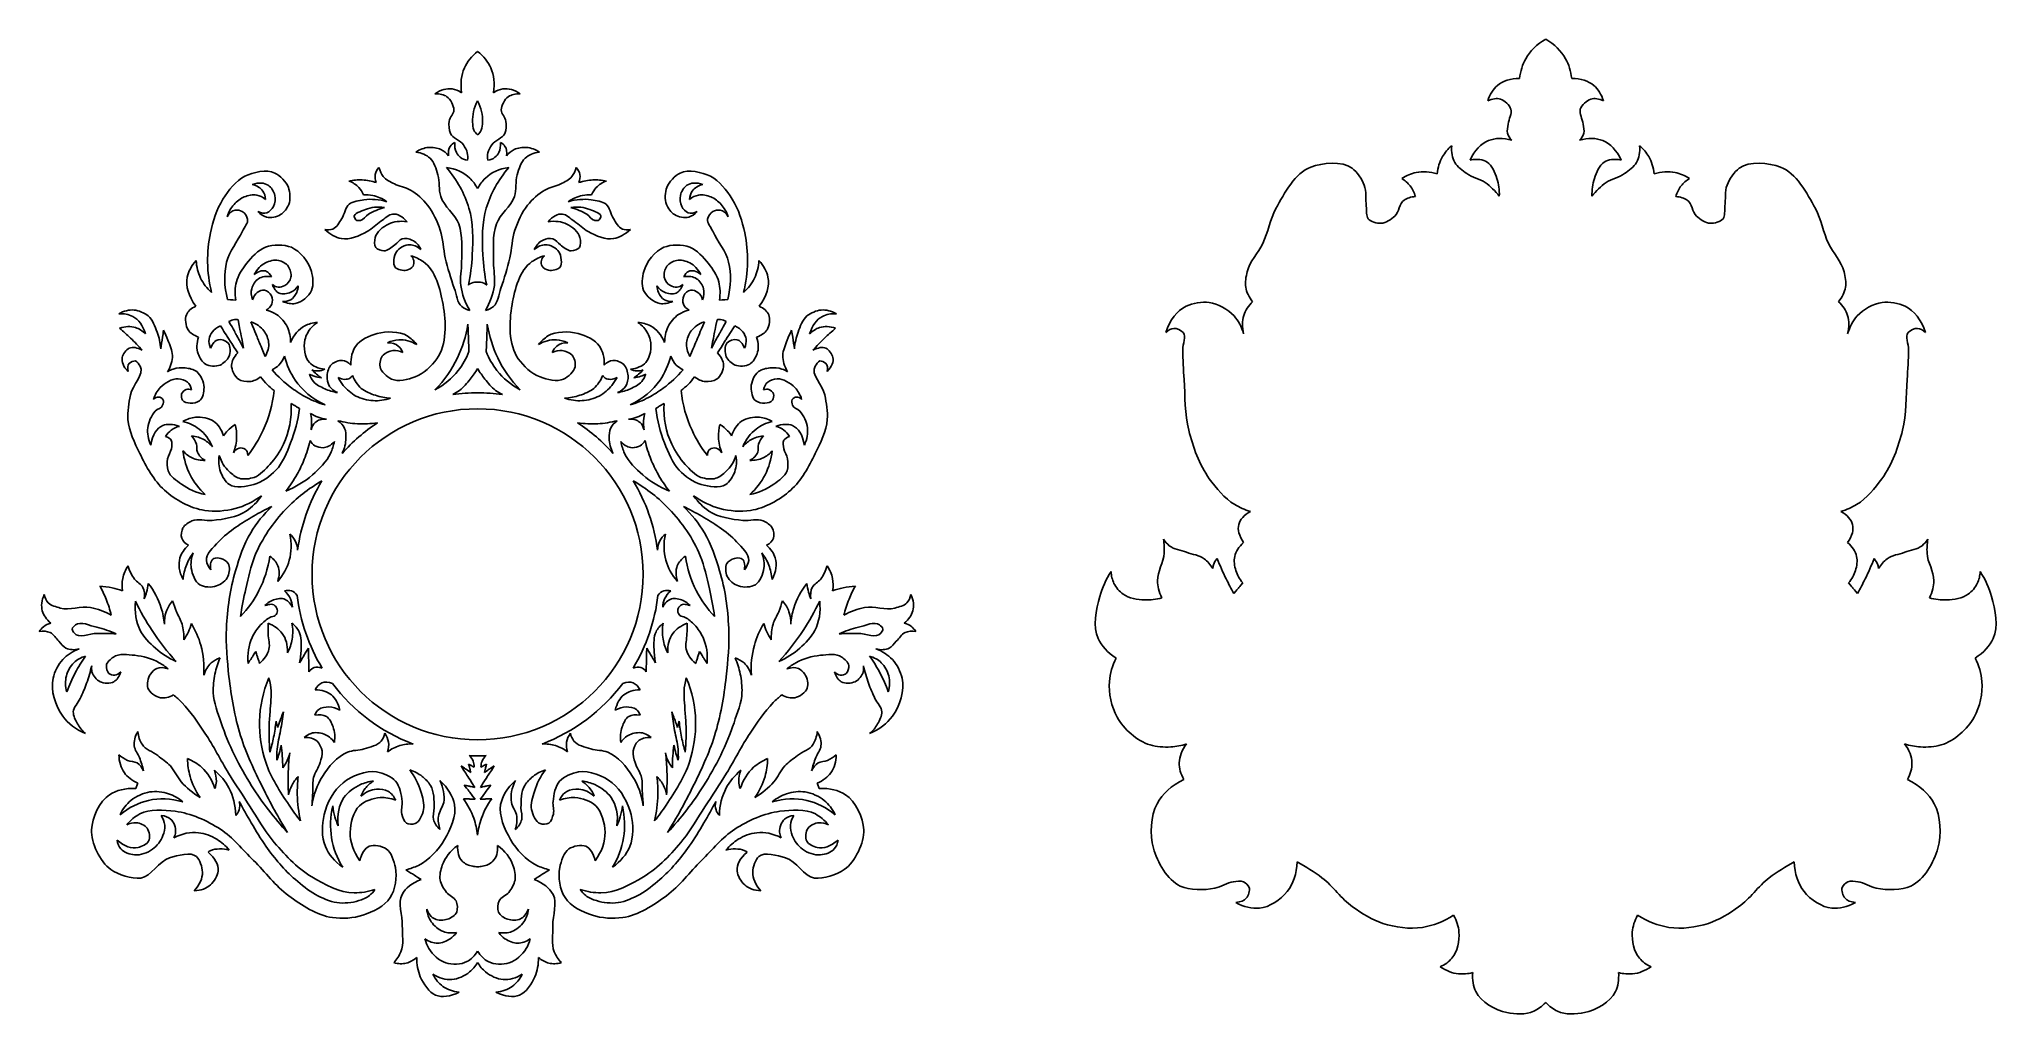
# Model space of a CAD drawing. Header units: millimetres. Extents: x -126 to 240, y -69 to 114.
import ezdxf

# ---------------------------------------------------------------- set-up
doc = ezdxf.new("R2010")
doc.units = ezdxf.units.MM
doc.linetypes.add('K5LT32772', pattern=[0])

msp = doc.modelspace()

# ---------------------------------------------------------------- linework, layer by layer
at = {"color": 30, "linetype": 'K5LT32772', "true_color": 0xff8000}
for radius, start, end in [(34, 90, 97.8594), (34, 82.1406, 90), (31, 90, 270), (31, 270, 90), (34, 123.4403, 138.2696), (34, 41.7304, 56.5597), (34, 148.993, 172.3907), (34, 7.6093, 31.007), (34, 186.6667, 211.119), (34, 328.881, 353.3333), (34, 216.9399, 249.1962), (34, 290.8038, 323.0601), (34, 267.298, 270), (34, 270, 272.702)]:
    msp.add_arc((-44.4, 13.72), radius, start, end, dxfattribs=at)
for points, knots in [([(155.59, 113.94), (153.93, 112.97), (152.68, 111.75), (151.86, 110.27), (151.25, 109.18), (150.87, 107.96), (150.71, 106.6)], [0, 0, 0, 0, 1, 1, 1, 2, 2, 2, 2]), ([(155.59, 113.94), (157.25, 112.97), (158.49, 111.75), (159.31, 110.27), (159.92, 109.18), (160.3, 107.96), (160.46, 106.6)], [0, 0, 0, 0, 1, 1, 1, 2, 2, 2, 2]), ([(-44.4, 111.64), (-45.53, 110.74), (-46.35, 109.71), (-46.87, 108.55), (-47.47, 107.19), (-47.64, 105.64), (-47.38, 103.92)], [0, 0, 0, 0, 1, 1, 1, 2, 2, 2, 2]), ([(-44.4, 111.64), (-43.27, 110.74), (-42.44, 109.71), (-41.93, 108.55), (-41.33, 107.19), (-41.16, 105.64), (-41.42, 103.92)], [0, 0, 0, 0, 1, 1, 1, 2, 2, 2, 2]), ([(150.71, 106.6), (148.99, 106.59), (147.61, 106.15), (146.56, 105.26), (145.75, 104.57), (145.15, 103.62), (144.75, 102.4)], [0, 0, 0, 0, 1, 1, 1, 2, 2, 2, 2]), ([(160.46, 106.6), (162.18, 106.59), (163.57, 106.15), (164.61, 105.26), (165.42, 104.57), (166.02, 103.62), (166.42, 102.4)], [0, 0, 0, 0, 1, 1, 1, 2, 2, 2, 2]), ([(-47.38, 103.92), (-47.96, 104.3), (-48.55, 104.53), (-49.14, 104.62), (-50.2, 104.77), (-51.28, 104.46), (-52.39, 103.69)], [0, 0, 0, 0, 1, 1, 1, 2, 2, 2, 2]), ([(-52.39, 103.69), (-51.46, 103.74), (-50.7, 103.57), (-50.13, 103.16), (-49.44, 102.67), (-48.84, 101.52), (-48.84, 100.68), (-48.84, 99.99), (-49.59, 99.31), (-49.7, 98.59), (-49.82, 97.85), (-49.78, 96.96), (-49.5, 96.3), (-49.11, 95.37), (-47.64, 95.04), (-47.05, 94.15), (-46.75, 93.7), (-46.44, 93.19), (-46.32, 92.66), (-46.23, 92.23), (-46.22, 91.77), (-46.29, 91.3)], [0, 0, 0, 0, 1, 1, 1, 2, 2, 2, 3, 3, 3, 4, 4, 4, 5, 5, 5, 6, 6, 6, 7, 7, 7, 7]), ([(-36.41, 103.69), (-37.34, 103.74), (-38.09, 103.57), (-38.67, 103.16), (-39.36, 102.67), (-39.96, 101.52), (-39.96, 100.68), (-39.95, 99.99), (-39.21, 99.31), (-39.1, 98.59), (-38.98, 97.85), (-39.02, 96.96), (-39.29, 96.3), (-39.69, 95.37), (-41.15, 95.04), (-41.75, 94.15), (-42.05, 93.7), (-42.36, 93.19), (-42.47, 92.66), (-42.57, 92.23), (-42.58, 91.77), (-42.51, 91.3)], [0, 0, 0, 0, 1, 1, 1, 2, 2, 2, 3, 3, 3, 4, 4, 4, 5, 5, 5, 6, 6, 6, 7, 7, 7, 7]), ([(-41.42, 103.92), (-40.84, 104.3), (-40.25, 104.53), (-39.66, 104.62), (-38.6, 104.77), (-37.52, 104.46), (-36.41, 103.69)], [0, 0, 0, 0, 1, 1, 1, 2, 2, 2, 2]), ([(144.75, 102.4), (145.65, 102.81), (146.44, 102.92), (147.13, 102.71), (147.92, 102.48), (148.84, 101.57), (149.09, 100.81), (149.34, 100.02), (148.68, 98.97), (148.57, 98.05), (148.5, 97.48), (148.29, 96.86), (148.43, 96.33), (148.55, 95.86), (148.83, 95.41), (149.26, 95.01)], [0, 0, 0, 0, 1, 1, 1, 2, 2, 2, 3, 3, 3, 4, 4, 4, 5, 5, 5, 5]), ([(166.42, 102.4), (165.53, 102.81), (164.73, 102.92), (164.04, 102.71), (163.26, 102.48), (162.33, 101.57), (162.08, 100.81), (161.83, 100.02), (162.49, 98.97), (162.61, 98.05), (162.68, 97.48), (162.88, 96.86), (162.75, 96.33), (162.62, 95.86), (162.34, 95.41), (161.92, 95.01)], [0, 0, 0, 0, 1, 1, 1, 2, 2, 2, 3, 3, 3, 4, 4, 4, 5, 5, 5, 5]), ([(-44.4, 102.4), (-45.1, 101.08), (-45.41, 99.74), (-45.33, 98.39), (-45.3, 97.91), (-45.3, 97.37), (-45.1, 96.93), (-44.94, 96.59), (-44.71, 96.28), (-44.4, 96)], [0, 0, 0, 0, 1, 1, 1, 2, 2, 2, 3, 3, 3, 3]), ([(-44.4, 102.4), (-43.7, 101.08), (-43.39, 99.74), (-43.47, 98.39), (-43.5, 97.91), (-43.5, 97.37), (-43.7, 96.93), (-43.86, 96.59), (-44.09, 96.28), (-44.4, 96)], [0, 0, 0, 0, 1, 1, 1, 2, 2, 2, 3, 3, 3, 3]), ([(149.26, 95.01), (147.59, 95.47), (146.14, 95.45), (144.89, 94.95), (143.46, 94.38), (142.31, 93.16), (141.44, 91.31)], [0, 0, 0, 0, 1, 1, 1, 2, 2, 2, 2]), ([(161.92, 95.01), (163.58, 95.47), (165.04, 95.45), (166.28, 94.95), (167.71, 94.38), (168.86, 93.16), (169.73, 91.31)], [0, 0, 0, 0, 1, 1, 1, 2, 2, 2, 2]), ([(-49.82, 92.11), (-50.24, 92.62), (-50.72, 93), (-51.26, 93.26), (-51.94, 93.6), (-52.83, 93.72), (-53.59, 93.66), (-54.4, 93.6), (-55.19, 93.31), (-55.97, 92.8)], [0, 0, 0, 0, 1, 1, 1, 2, 2, 2, 3, 3, 3, 3]), ([(-55.97, 92.8), (-54.86, 92.64), (-53.97, 92.26), (-53.3, 91.65), (-52.51, 90.93), (-52.16, 89.64), (-51.83, 88.56), (-51.43, 87.27), (-51.71, 85.76), (-51.3, 84.49), (-50.7, 82.58), (-48.61, 81.2), (-47.93, 79.33), (-47.14, 77.15), (-47.39, 74.56), (-47.38, 72.18), (-47.37, 70.72), (-47.73, 69.22), (-47.53, 67.8), (-47.31, 66.19), (-46.75, 64.62), (-45.86, 63.11)], [0, 0, 0, 0, 1, 1, 1, 2, 2, 2, 3, 3, 3, 4, 4, 4, 5, 5, 5, 6, 6, 6, 7, 7, 7, 7]), ([(-48.67, 94.59), (-49.04, 94.4), (-49.33, 94.16), (-49.53, 93.87), (-49.85, 93.41), (-49.94, 92.82), (-49.82, 92.11)], [0, 0, 0, 0, 1, 1, 1, 2, 2, 2, 2]), ([(-46.29, 91.3), (-46.84, 91.35), (-47.29, 91.53), (-47.66, 91.82), (-47.95, 92.06), (-48.19, 92.41), (-48.36, 92.75), (-48.63, 93.29), (-48.73, 93.9), (-48.67, 94.59)], [0, 0, 0, 0, 1, 1, 1, 2, 2, 2, 3, 3, 3, 3]), ([(-32.83, 92.8), (-33.94, 92.64), (-34.83, 92.26), (-35.5, 91.65), (-36.29, 90.93), (-36.63, 89.64), (-36.97, 88.56), (-37.37, 87.27), (-37.09, 85.76), (-37.5, 84.49), (-38.1, 82.58), (-40.19, 81.2), (-40.87, 79.33), (-41.66, 77.15), (-41.41, 74.56), (-41.42, 72.18), (-41.43, 70.72), (-41.06, 69.22), (-41.26, 67.8), (-41.49, 66.19), (-42.05, 64.62), (-42.93, 63.11)], [0, 0, 0, 0, 1, 1, 1, 2, 2, 2, 3, 3, 3, 4, 4, 4, 5, 5, 5, 6, 6, 6, 7, 7, 7, 7]), ([(-42.51, 91.3), (-41.96, 91.35), (-41.5, 91.53), (-41.14, 91.82), (-40.85, 92.06), (-40.6, 92.41), (-40.43, 92.75), (-40.16, 93.29), (-40.06, 93.9), (-40.13, 94.59)], [0, 0, 0, 0, 1, 1, 1, 2, 2, 2, 3, 3, 3, 3]), ([(-40.13, 94.59), (-39.76, 94.4), (-39.47, 94.16), (-39.27, 93.87), (-38.95, 93.41), (-38.86, 92.82), (-38.98, 92.11)], [0, 0, 0, 0, 1, 1, 1, 2, 2, 2, 2]), ([(-38.98, 92.11), (-38.56, 92.62), (-38.08, 93), (-37.54, 93.26), (-36.86, 93.6), (-35.97, 93.72), (-35.21, 93.66), (-34.4, 93.6), (-33.6, 93.31), (-32.83, 92.8)], [0, 0, 0, 0, 1, 1, 1, 2, 2, 2, 3, 3, 3, 3]), ([(137.99, 93.99), (137.29, 93.38), (136.72, 92.7), (136.28, 91.94), (135.73, 90.99), (135.39, 89.93), (135.26, 88.74)], [0, 0, 0, 0, 1, 1, 1, 2, 2, 2, 2]), ([(146.91, 84.52), (146.13, 85.53), (145.25, 86.39), (144.26, 87.09), (143.23, 87.82), (141.84, 88.03), (140.81, 88.77), (139.99, 89.36), (139.04, 90.02), (138.57, 90.87), (138.08, 91.75), (137.89, 92.79), (137.99, 93.99)], [0, 0, 0, 0, 1, 1, 1, 2, 2, 2, 3, 3, 3, 4, 4, 4, 4]), ([(164.26, 84.52), (165.04, 85.53), (165.92, 86.39), (166.91, 87.09), (167.95, 87.82), (169.33, 88.03), (170.36, 88.77), (171.19, 89.36), (172.13, 90.02), (172.6, 90.87), (173.09, 91.75), (173.28, 92.79), (173.18, 93.99)], [0, 0, 0, 0, 1, 1, 1, 2, 2, 2, 3, 3, 3, 4, 4, 4, 4]), ([(173.18, 93.99), (173.88, 93.38), (174.45, 92.7), (174.89, 91.94), (175.44, 90.99), (175.78, 89.93), (175.91, 88.74)], [0, 0, 0, 0, 1, 1, 1, 2, 2, 2, 2]), ([(-85.53, 81.67), (-85.04, 81.13), (-84.51, 80.79), (-83.94, 80.63), (-83.13, 80.4), (-81.99, 80.65), (-81.27, 81.09), (-80.63, 81.49), (-80.04, 82.28), (-79.76, 82.99), (-79.39, 83.92), (-79.48, 85.26), (-79.83, 86.19), (-80.24, 87.26), (-81.36, 88.38), (-82.35, 88.87), (-83.87, 89.63), (-86.4, 89.04), (-88, 88.26), (-89.67, 87.45), (-91.04, 85.59), (-92.08, 83.97), (-93.27, 82.12), (-93.95, 79.81), (-94.42, 77.66), (-95.2, 74.08), (-95.13, 70.35), (-94.19, 66.48)], [0, 0, 0, 0, 1, 1, 1, 2, 2, 2, 3, 3, 3, 4, 4, 4, 5, 5, 5, 6, 6, 6, 7, 7, 7, 8, 8, 8, 9, 9, 9, 9]), ([(-62.86, 89.94), (-63.23, 89.52), (-63.46, 89.07), (-63.55, 88.6), (-63.64, 88.12), (-63.58, 87.62), (-63.37, 87.08)], [0, 0, 0, 0, 1, 1, 1, 2, 2, 2, 2]), ([(-45.86, 63.11), (-46.45, 63.27), (-46.95, 63.52), (-47.35, 63.85), (-48.27, 64.58), (-48.33, 66.13), (-48.76, 67.3), (-49.43, 69.15), (-49.98, 71.06), (-50.44, 72.98), (-50.84, 74.7), (-50.84, 76.54), (-51.4, 78.2), (-51.95, 79.82), (-52.69, 81.5), (-53.75, 82.83), (-54.64, 83.93), (-55.76, 84.98), (-56.99, 85.68), (-57.91, 86.2), (-59.05, 86.33), (-59.98, 86.83), (-60.71, 87.22), (-61.56, 87.59), (-62.05, 88.21), (-62.43, 88.69), (-62.7, 89.26), (-62.86, 89.94)], [0, 0, 0, 0, 1, 1, 1, 2, 2, 2, 3, 3, 3, 4, 4, 4, 5, 5, 5, 6, 6, 6, 7, 7, 7, 8, 8, 8, 9, 9, 9, 9]), ([(-50.24, 89.9), (-48.24, 87.55), (-46.83, 85.02), (-46.02, 82.31), (-45.2, 79.57), (-45.25, 76.45), (-45.39, 73.53), (-45.48, 71.64), (-45.72, 69.76), (-46.1, 67.88)], [0, 0, 0, 0, 1, 1, 1, 2, 2, 2, 3, 3, 3, 3]), ([(-50.24, 89.9), (-48.45, 89.65), (-46.99, 88.98), (-45.87, 87.91), (-45.29, 87.36), (-44.8, 86.71), (-44.4, 85.95)], [0, 0, 0, 0, 1, 1, 1, 2, 2, 2, 2]), ([(-38.56, 89.9), (-40.35, 89.65), (-41.8, 88.98), (-42.93, 87.91), (-43.51, 87.36), (-44, 86.71), (-44.4, 85.95)], [0, 0, 0, 0, 1, 1, 1, 2, 2, 2, 2]), ([(-38.56, 89.9), (-40.56, 87.55), (-41.96, 85.02), (-42.77, 82.31), (-43.6, 79.57), (-43.55, 76.45), (-43.41, 73.53), (-43.32, 71.64), (-43.08, 69.76), (-42.69, 67.88)], [0, 0, 0, 0, 1, 1, 1, 2, 2, 2, 3, 3, 3, 3]), ([(-42.93, 63.11), (-42.35, 63.27), (-41.85, 63.52), (-41.44, 63.85), (-40.53, 64.58), (-40.46, 66.13), (-40.04, 67.3), (-39.37, 69.15), (-38.82, 71.06), (-38.36, 72.98), (-37.95, 74.7), (-37.96, 76.54), (-37.4, 78.2), (-36.84, 79.82), (-36.11, 81.5), (-35.05, 82.83), (-34.16, 83.93), (-33.04, 84.98), (-31.81, 85.68), (-30.89, 86.2), (-29.75, 86.33), (-28.81, 86.83), (-28.09, 87.22), (-27.24, 87.59), (-26.74, 88.21), (-26.36, 88.69), (-26.1, 89.26), (-25.94, 89.94)], [0, 0, 0, 0, 1, 1, 1, 2, 2, 2, 3, 3, 3, 4, 4, 4, 5, 5, 5, 6, 6, 6, 7, 7, 7, 8, 8, 8, 9, 9, 9, 9]), ([(-25.94, 89.94), (-25.57, 89.52), (-25.34, 89.07), (-25.25, 88.6), (-25.16, 88.12), (-25.22, 87.62), (-25.43, 87.08)], [0, 0, 0, 0, 1, 1, 1, 2, 2, 2, 2]), ([(-3.27, 81.67), (-3.76, 81.13), (-4.29, 80.79), (-4.86, 80.63), (-5.67, 80.4), (-6.81, 80.65), (-7.53, 81.09), (-8.17, 81.49), (-8.76, 82.28), (-9.04, 82.99), (-9.41, 83.92), (-9.32, 85.26), (-8.96, 86.19), (-8.56, 87.26), (-7.44, 88.38), (-6.45, 88.87), (-4.93, 89.63), (-2.4, 89.04), (-0.8, 88.26), (0.87, 87.45), (2.24, 85.59), (3.29, 83.97), (4.47, 82.12), (5.16, 79.81), (5.62, 77.66), (6.4, 74.08), (6.33, 70.35), (5.39, 66.48)], [0, 0, 0, 0, 1, 1, 1, 2, 2, 2, 3, 3, 3, 4, 4, 4, 5, 5, 5, 6, 6, 6, 7, 7, 7, 8, 8, 8, 9, 9, 9, 9]), ([(131.2, 84.46), (130.36, 84.41), (129.65, 84.19), (129.08, 83.8), (128.18, 83.2), (128.15, 81.56), (127.34, 80.82), (126.65, 80.19), (125.66, 79.51), (124.77, 79.47), (123.99, 79.43), (122.82, 79.73), (122.37, 80.29), (121.94, 80.83), (122.11, 81.88), (122.01, 82.67), (121.84, 83.97), (122.07, 85.4), (121.62, 86.59), (121.18, 87.78), (120.28, 89.07), (119.33, 89.79), (117.47, 91.2), (113.78, 90.8), (111.6, 89.98), (108.73, 88.91), (106.65, 85.14), (105.06, 82.2), (103.97, 80.19), (103.61, 77.78), (102.63, 75.68), (101.78, 73.86), (100.15, 72.31), (99.7, 70.38), (99.49, 69.46), (99.27, 68.41), (99.43, 67.49), (99.59, 66.54), (100.02, 65.63), (100.72, 64.78)], [0, 0, 0, 0, 1, 1, 1, 2, 2, 2, 3, 3, 3, 4, 4, 4, 5, 5, 5, 6, 6, 6, 7, 7, 7, 8, 8, 8, 9, 9, 9, 10, 10, 10, 11, 11, 11, 12, 12, 12, 13, 13, 13, 13]), ([(135.26, 88.74), (133.9, 89.14), (132.59, 89.22), (131.34, 88.96), (130.41, 88.78), (129.51, 88.41), (128.63, 87.86)], [0, 0, 0, 0, 1, 1, 1, 2, 2, 2, 2]), ([(141.44, 91.31), (142.76, 91.55), (143.83, 91.41), (144.65, 90.9), (145.54, 90.33), (146.06, 88.95), (146.44, 87.86), (146.8, 86.82), (146.96, 85.7), (146.91, 84.52)], [0, 0, 0, 0, 1, 1, 1, 2, 2, 2, 3, 3, 3, 3]), ([(169.73, 91.31), (168.41, 91.55), (167.35, 91.41), (166.53, 90.9), (165.63, 90.33), (165.11, 88.95), (164.73, 87.86), (164.37, 86.82), (164.22, 85.7), (164.26, 84.52)], [0, 0, 0, 0, 1, 1, 1, 2, 2, 2, 3, 3, 3, 3]), ([(175.91, 88.74), (177.27, 89.14), (178.58, 89.22), (179.83, 88.96), (180.76, 88.78), (181.67, 88.41), (182.54, 87.86)], [0, 0, 0, 0, 1, 1, 1, 2, 2, 2, 2]), ([(179.97, 84.46), (180.81, 84.41), (181.52, 84.19), (182.1, 83.8), (182.99, 83.2), (183.02, 81.56), (183.84, 80.82), (184.52, 80.19), (185.52, 79.51), (186.4, 79.47), (187.18, 79.43), (188.35, 79.73), (188.8, 80.29), (189.23, 80.83), (189.06, 81.88), (189.16, 82.67), (189.33, 83.97), (189.1, 85.4), (189.55, 86.59), (190, 87.78), (190.89, 89.07), (191.84, 89.79), (193.7, 91.2), (197.39, 90.8), (199.57, 89.98), (202.44, 88.91), (204.52, 85.14), (206.11, 82.2), (207.2, 80.19), (207.57, 77.78), (208.54, 75.68), (209.39, 73.86), (211.02, 72.31), (211.47, 70.38), (211.68, 69.46), (211.91, 68.41), (211.75, 67.49), (211.58, 66.54), (211.15, 65.63), (210.45, 64.78)], [0, 0, 0, 0, 1, 1, 1, 2, 2, 2, 3, 3, 3, 4, 4, 4, 5, 5, 5, 6, 6, 6, 7, 7, 7, 8, 8, 8, 9, 9, 9, 10, 10, 10, 11, 11, 11, 12, 12, 12, 13, 13, 13, 13]), ([(-91.31, 80.7), (-91.01, 81.59), (-90.58, 82.36), (-89.99, 83), (-89.47, 83.57), (-88.79, 84.11), (-88.09, 84.4), (-87.38, 84.69), (-86.48, 84.9), (-85.74, 84.75), (-85.16, 84.63), (-84.61, 84.36), (-84.08, 83.92)], [0, 0, 0, 0, 1, 1, 1, 2, 2, 2, 3, 3, 3, 4, 4, 4, 4]), ([(-86.59, 86.73), (-85.34, 87.13), (-84.35, 87.08), (-83.61, 86.59), (-83.05, 86.22), (-82.52, 85.39), (-82.36, 84.69), (-82.23, 84.06), (-82.3, 83.2), (-82.61, 82.62), (-82.87, 82.14), (-83.37, 81.57), (-83.86, 81.42), (-84.34, 81.27), (-84.9, 81.35), (-85.53, 81.67)], [0, 0, 0, 0, 1, 1, 1, 2, 2, 2, 3, 3, 3, 4, 4, 4, 5, 5, 5, 5]), ([(-84.08, 83.92), (-84.14, 84.54), (-84.32, 85.06), (-84.61, 85.48), (-85.03, 86.09), (-85.69, 86.5), (-86.59, 86.73)], [0, 0, 0, 0, 1, 1, 1, 2, 2, 2, 2]), ([(-63.37, 87.08), (-64.23, 87.38), (-65.11, 87.54), (-65.99, 87.59), (-66.82, 87.63), (-67.67, 87.56), (-68.52, 87.38)], [0, 0, 0, 0, 1, 1, 1, 2, 2, 2, 2]), ([(-68.52, 87.38), (-67.76, 87.11), (-67.13, 86.7), (-66.63, 86.16), (-66.27, 85.77), (-65.98, 85.31), (-65.76, 84.78)], [0, 0, 0, 0, 1, 1, 1, 2, 2, 2, 2]), ([(-65.76, 84.78), (-65.16, 84.82), (-64.59, 84.78), (-64.03, 84.67), (-63.1, 84.48), (-62.22, 84.09), (-61.39, 83.49)], [0, 0, 0, 0, 1, 1, 1, 2, 2, 2, 2]), ([(-23.04, 84.78), (-23.63, 84.82), (-24.21, 84.78), (-24.77, 84.67), (-25.7, 84.48), (-26.58, 84.09), (-27.41, 83.49)], [0, 0, 0, 0, 1, 1, 1, 2, 2, 2, 2]), ([(-25.43, 87.08), (-24.57, 87.38), (-23.69, 87.54), (-22.81, 87.59), (-21.97, 87.63), (-21.13, 87.56), (-20.28, 87.38)], [0, 0, 0, 0, 1, 1, 1, 2, 2, 2, 2]), ([(-20.28, 87.38), (-21.04, 87.11), (-21.67, 86.7), (-22.17, 86.16), (-22.53, 85.77), (-22.82, 85.31), (-23.04, 84.78)], [0, 0, 0, 0, 1, 1, 1, 2, 2, 2, 2]), ([(-2.21, 86.73), (-3.46, 87.13), (-4.45, 87.08), (-5.19, 86.59), (-5.75, 86.22), (-6.28, 85.39), (-6.43, 84.69), (-6.57, 84.06), (-6.49, 83.2), (-6.18, 82.62), (-5.93, 82.14), (-5.43, 81.57), (-4.94, 81.42), (-4.46, 81.27), (-3.9, 81.35), (-3.27, 81.67)], [0, 0, 0, 0, 1, 1, 1, 2, 2, 2, 3, 3, 3, 4, 4, 4, 5, 5, 5, 5]), ([(-4.72, 83.92), (-4.66, 84.54), (-4.48, 85.06), (-4.19, 85.48), (-3.77, 86.09), (-3.11, 86.5), (-2.21, 86.73)], [0, 0, 0, 0, 1, 1, 1, 2, 2, 2, 2]), ([(2.51, 80.7), (2.22, 81.59), (1.78, 82.36), (1.2, 83), (0.68, 83.57), (0, 84.11), (-0.71, 84.4), (-1.42, 84.69), (-2.32, 84.9), (-3.06, 84.75), (-3.64, 84.63), (-4.19, 84.36), (-4.72, 83.92)], [0, 0, 0, 0, 1, 1, 1, 2, 2, 2, 3, 3, 3, 4, 4, 4, 4]), ([(128.63, 87.86), (129.26, 87.48), (129.79, 87.02), (130.21, 86.48), (130.66, 85.9), (130.99, 85.23), (131.2, 84.46)], [0, 0, 0, 0, 1, 1, 1, 2, 2, 2, 2]), ([(182.54, 87.86), (181.91, 87.48), (181.39, 87.02), (180.96, 86.48), (180.51, 85.9), (180.18, 85.23), (179.97, 84.46)], [0, 0, 0, 0, 1, 1, 1, 2, 2, 2, 2]), ([(-91.22, 65.19), (-91.86, 67.65), (-91.92, 69.99), (-91.4, 72.19), (-90.91, 74.23), (-89.33, 76.01), (-88.43, 77.98), (-88.1, 78.72), (-87.33, 79.52), (-87.46, 80.22), (-87.56, 80.72), (-87.99, 81.39), (-88.45, 81.67), (-88.82, 81.88), (-89.4, 81.99), (-89.81, 81.92), (-90.39, 81.82), (-90.89, 81.41), (-91.31, 80.7)], [0, 0, 0, 0, 1, 1, 1, 2, 2, 2, 3, 3, 3, 4, 4, 4, 5, 5, 5, 6, 6, 6, 6]), ([(-61.39, 83.49), (-62.85, 83.93), (-64.27, 84.06), (-65.67, 83.86), (-66.61, 83.73), (-67.76, 83.6), (-68.45, 83.03), (-69.17, 82.45), (-69.26, 81.17), (-69.83, 80.34), (-70.31, 79.64), (-70.76, 78.65), (-71.51, 78.39), (-71.95, 78.23), (-72.46, 78.21), (-73.03, 78.32)], [0, 0, 0, 0, 1, 1, 1, 2, 2, 2, 3, 3, 3, 4, 4, 4, 5, 5, 5, 5]), ([(-73.03, 78.32), (-72.02, 77.37), (-70.97, 76.79), (-69.88, 76.59), (-68.36, 76.32), (-66.52, 77.13), (-65.09, 77.9), (-64.15, 78.41), (-63.39, 79.26), (-62.49, 79.86), (-61.78, 80.34), (-61.03, 81.14), (-60.28, 81.19), (-59.4, 81.26), (-58.5, 80.78), (-57.59, 79.74)], [0, 0, 0, 0, 1, 1, 1, 2, 2, 2, 3, 3, 3, 4, 4, 4, 5, 5, 5, 5]), ([(-61.85, 82.39), (-63.15, 82.6), (-64.34, 82.49), (-65.41, 82.05), (-66.16, 81.74), (-67.68, 81.27), (-67.48, 80.64), (-67.42, 80.45), (-67.24, 80.11), (-67.04, 80.01), (-66.85, 79.91), (-66.55, 79.96), (-66.33, 80), (-65.74, 80.1), (-65.37, 80.82), (-64.84, 81.15), (-63.93, 81.72), (-62.93, 82.13), (-61.85, 82.39)], [0, 0, 0, 0, 1, 1, 1, 2, 2, 2, 3, 3, 3, 4, 4, 4, 5, 5, 5, 6, 6, 6, 6]), ([(-15.77, 78.32), (-16.78, 77.37), (-17.83, 76.79), (-18.92, 76.59), (-20.43, 76.32), (-22.28, 77.13), (-23.71, 77.9), (-24.65, 78.41), (-25.41, 79.26), (-26.31, 79.86), (-27.02, 80.34), (-27.77, 81.14), (-28.52, 81.19), (-29.4, 81.26), (-30.3, 80.78), (-31.21, 79.74)], [0, 0, 0, 0, 1, 1, 1, 2, 2, 2, 3, 3, 3, 4, 4, 4, 5, 5, 5, 5]), ([(-27.41, 83.49), (-25.95, 83.93), (-24.53, 84.06), (-23.13, 83.86), (-22.19, 83.73), (-21.04, 83.6), (-20.35, 83.03), (-19.63, 82.45), (-19.54, 81.17), (-18.97, 80.34), (-18.49, 79.64), (-18.04, 78.65), (-17.29, 78.39), (-16.85, 78.23), (-16.34, 78.21), (-15.77, 78.32)], [0, 0, 0, 0, 1, 1, 1, 2, 2, 2, 3, 3, 3, 4, 4, 4, 5, 5, 5, 5]), ([(-26.95, 82.39), (-25.65, 82.6), (-24.46, 82.49), (-23.39, 82.05), (-22.64, 81.74), (-21.11, 81.27), (-21.32, 80.64), (-21.38, 80.45), (-21.55, 80.11), (-21.76, 80.01), (-21.95, 79.91), (-22.24, 79.96), (-22.47, 80), (-23.06, 80.1), (-23.43, 80.82), (-23.96, 81.15), (-24.87, 81.72), (-25.87, 82.13), (-26.95, 82.39)], [0, 0, 0, 0, 1, 1, 1, 2, 2, 2, 3, 3, 3, 4, 4, 4, 5, 5, 5, 6, 6, 6, 6]), ([(2.43, 65.19), (3.06, 67.65), (3.12, 69.99), (2.6, 72.19), (2.11, 74.23), (0.53, 76.01), (-0.37, 77.98), (-0.7, 78.72), (-1.46, 79.52), (-1.33, 80.22), (-1.24, 80.72), (-0.81, 81.39), (-0.34, 81.67), (0.02, 81.88), (0.6, 81.99), (1.01, 81.92), (1.59, 81.82), (2.09, 81.41), (2.51, 80.7)], [0, 0, 0, 0, 1, 1, 1, 2, 2, 2, 3, 3, 3, 4, 4, 4, 5, 5, 5, 6, 6, 6, 6]), ([(-57.59, 79.74), (-58.93, 79.95), (-60.09, 79.8), (-61.08, 79.31), (-62.08, 78.82), (-63.31, 77.86), (-63.56, 76.8), (-63.69, 76.24), (-63.79, 75.35), (-63.46, 74.92), (-63.18, 74.56), (-62.44, 74.31), (-61.95, 74.29), (-61.24, 74.27), (-60.54, 75), (-59.9, 75.44), (-59.41, 75.78), (-59.03, 76.42), (-58.5, 76.57), (-57.96, 76.73), (-57.2, 76.56), (-56.68, 76.32), (-55.98, 76.01), (-55.42, 75.41), (-55.01, 74.54)], [0, 0, 0, 0, 1, 1, 1, 2, 2, 2, 3, 3, 3, 4, 4, 4, 5, 5, 5, 6, 6, 6, 7, 7, 7, 8, 8, 8, 8]), ([(-31.21, 79.74), (-29.87, 79.95), (-28.71, 79.8), (-27.71, 79.31), (-26.72, 78.82), (-25.49, 77.86), (-25.24, 76.8), (-25.11, 76.24), (-25.01, 75.35), (-25.34, 74.92), (-25.62, 74.56), (-26.36, 74.31), (-26.85, 74.29), (-27.56, 74.27), (-28.26, 75), (-28.9, 75.44), (-29.39, 75.78), (-29.77, 76.42), (-30.3, 76.57), (-30.84, 76.73), (-31.6, 76.56), (-32.12, 76.32), (-32.82, 76.01), (-33.38, 75.41), (-33.79, 74.54)], [0, 0, 0, 0, 1, 1, 1, 2, 2, 2, 3, 3, 3, 4, 4, 4, 5, 5, 5, 6, 6, 6, 7, 7, 7, 8, 8, 8, 8]), ([(-80.95, 64.84), (-80.08, 64.45), (-79.28, 64.32), (-78.55, 64.43), (-77.36, 64.6), (-75.97, 65.82), (-75.49, 66.9), (-75.06, 67.88), (-75.22, 69.38), (-75.51, 70.46), (-76, 72.24), (-77.63, 74.28), (-79.27, 74.96), (-80.62, 75.52), (-82.7, 75.51), (-84.11, 74.97), (-85.48, 74.45), (-86.7, 73.12), (-87.66, 71.91), (-88.45, 70.9), (-89.24, 69.72), (-89.56, 68.49), (-89.84, 67.42), (-89.88, 66.28), (-89.68, 65.08)], [0, 0, 0, 0, 1, 1, 1, 2, 2, 2, 3, 3, 3, 4, 4, 4, 5, 5, 5, 6, 6, 6, 7, 7, 7, 8, 8, 8, 8]), ([(-56.91, 73.39), (-56.03, 73.11), (-55.26, 72.74), (-54.57, 72.28), (-52.24, 70.7), (-51.38, 67.05), (-50.86, 64.26), (-50.27, 61.02), (-50.15, 56.66), (-52.02, 54.06), (-52.99, 52.72), (-54.52, 51.28), (-56.1, 50.68), (-57.42, 50.18), (-59.31, 49.71), (-60.5, 50.28), (-61.36, 50.69), (-62.51, 51.68), (-62.66, 52.6), (-62.76, 53.26), (-62.55, 54.28), (-62.09, 54.79), (-61.69, 55.25), (-60.88, 55.55), (-60.24, 55.62), (-59.64, 55.68), (-59.02, 55.56), (-58.38, 55.25)], [0, 0, 0, 0, 1, 1, 1, 2, 2, 2, 3, 3, 3, 4, 4, 4, 5, 5, 5, 6, 6, 6, 7, 7, 7, 8, 8, 8, 9, 9, 9, 9]), ([(-55.01, 74.54), (-55.72, 75.14), (-56.43, 75.44), (-57.12, 75.44), (-57.96, 75.45), (-59.15, 74.82), (-59.61, 74.14), (-60.08, 73.43), (-60.32, 71.76), (-59.8, 71.21), (-59.41, 70.79), (-58.32, 70.5), (-57.67, 70.67), (-57.25, 70.78), (-56.68, 71.07), (-56.48, 71.45), (-56.33, 71.73), (-56.29, 72.17), (-56.36, 72.49), (-56.43, 72.82), (-56.61, 73.12), (-56.91, 73.39)], [0, 0, 0, 0, 1, 1, 1, 2, 2, 2, 3, 3, 3, 4, 4, 4, 5, 5, 5, 6, 6, 6, 7, 7, 7, 7]), ([(-31.89, 73.39), (-32.76, 73.11), (-33.54, 72.74), (-34.22, 72.28), (-36.56, 70.7), (-37.42, 67.05), (-37.93, 64.26), (-38.53, 61.02), (-38.64, 56.66), (-36.77, 54.06), (-35.81, 52.72), (-34.28, 51.28), (-32.7, 50.68), (-31.38, 50.18), (-29.49, 49.71), (-28.29, 50.28), (-27.44, 50.69), (-26.29, 51.68), (-26.14, 52.6), (-26.04, 53.26), (-26.25, 54.28), (-26.7, 54.79), (-27.11, 55.25), (-27.92, 55.55), (-28.56, 55.62), (-29.16, 55.68), (-29.77, 55.56), (-30.41, 55.25)], [0, 0, 0, 0, 1, 1, 1, 2, 2, 2, 3, 3, 3, 4, 4, 4, 5, 5, 5, 6, 6, 6, 7, 7, 7, 8, 8, 8, 9, 9, 9, 9]), ([(-33.79, 74.54), (-33.08, 75.14), (-32.37, 75.44), (-31.68, 75.44), (-30.83, 75.45), (-29.64, 74.82), (-29.19, 74.14), (-28.71, 73.43), (-28.48, 71.76), (-29, 71.21), (-29.38, 70.79), (-30.48, 70.5), (-31.13, 70.67), (-31.55, 70.78), (-32.12, 71.07), (-32.32, 71.45), (-32.47, 71.73), (-32.51, 72.17), (-32.44, 72.49), (-32.37, 72.82), (-32.19, 73.12), (-31.89, 73.39)], [0, 0, 0, 0, 1, 1, 1, 2, 2, 2, 3, 3, 3, 4, 4, 4, 5, 5, 5, 6, 6, 6, 7, 7, 7, 7]), ([(-7.85, 64.84), (-8.72, 64.45), (-9.51, 64.32), (-10.25, 64.43), (-11.44, 64.6), (-12.83, 65.82), (-13.31, 66.9), (-13.74, 67.88), (-13.58, 69.38), (-13.28, 70.46), (-12.8, 72.24), (-11.17, 74.28), (-9.53, 74.96), (-8.18, 75.52), (-6.1, 75.51), (-4.68, 74.97), (-3.32, 74.45), (-2.09, 73.12), (-1.14, 71.91), (-0.35, 70.9), (0.44, 69.72), (0.76, 68.49), (1.04, 67.42), (1.08, 66.28), (0.88, 65.08)], [0, 0, 0, 0, 1, 1, 1, 2, 2, 2, 3, 3, 3, 4, 4, 4, 5, 5, 5, 6, 6, 6, 7, 7, 7, 8, 8, 8, 8]), ([(-97.09, 72.48), (-97.99, 71.48), (-98.54, 70.45), (-98.76, 69.38), (-99.1, 67.65), (-98.56, 65.84), (-97.13, 63.93)], [0, 0, 0, 0, 1, 1, 1, 2, 2, 2, 2]), ([(-94.19, 66.48), (-95.09, 67.29), (-95.78, 68.2), (-96.26, 69.2), (-96.74, 70.2), (-97.02, 71.29), (-97.09, 72.48)], [0, 0, 0, 0, 1, 1, 1, 2, 2, 2, 2]), ([(-86.22, 69.89), (-85.67, 70.88), (-84.98, 71.6), (-84.13, 72.03), (-83.41, 72.39), (-82.43, 72.68), (-81.66, 72.52), (-81.02, 72.38), (-80.24, 71.93), (-79.85, 71.4), (-79.47, 70.87), (-79.21, 69.96), (-79.35, 69.34), (-79.48, 68.77), (-79.97, 68.09), (-80.49, 67.79), (-80.84, 67.6), (-81.33, 67.44), (-81.73, 67.49), (-82.11, 67.53), (-82.47, 67.7), (-82.82, 68.01)], [0, 0, 0, 0, 1, 1, 1, 2, 2, 2, 3, 3, 3, 4, 4, 4, 5, 5, 5, 6, 6, 6, 7, 7, 7, 7]), ([(-82.99, 69.43), (-83.24, 69.93), (-83.55, 70.27), (-83.9, 70.44), (-84.52, 70.75), (-85.29, 70.57), (-86.22, 69.89)], [0, 0, 0, 0, 1, 1, 1, 2, 2, 2, 2]), ([(-2.58, 69.89), (-3.12, 70.88), (-3.82, 71.6), (-4.67, 72.03), (-5.38, 72.39), (-6.37, 72.68), (-7.13, 72.52), (-7.78, 72.38), (-8.56, 71.93), (-8.94, 71.4), (-9.33, 70.87), (-9.59, 69.96), (-9.45, 69.34), (-9.32, 68.77), (-8.83, 68.09), (-8.3, 67.79), (-7.96, 67.6), (-7.46, 67.44), (-7.07, 67.49), (-6.69, 67.53), (-6.33, 67.7), (-5.98, 68.01)], [0, 0, 0, 0, 1, 1, 1, 2, 2, 2, 3, 3, 3, 4, 4, 4, 5, 5, 5, 6, 6, 6, 7, 7, 7, 7]), ([(-5.81, 69.43), (-5.56, 69.93), (-5.25, 70.27), (-4.9, 70.44), (-4.28, 70.75), (-3.51, 70.57), (-2.58, 69.89)], [0, 0, 0, 0, 1, 1, 1, 2, 2, 2, 2]), ([(5.39, 66.48), (6.29, 67.29), (6.98, 68.2), (7.47, 69.2), (7.94, 70.2), (8.22, 71.29), (8.29, 72.48)], [0, 0, 0, 0, 1, 1, 1, 2, 2, 2, 2]), ([(8.29, 72.48), (9.19, 71.48), (9.74, 70.45), (9.96, 69.38), (10.3, 67.65), (9.76, 65.84), (8.33, 63.93)], [0, 0, 0, 0, 1, 1, 1, 2, 2, 2, 2]), ([(-86.52, 65.14), (-86.79, 65.89), (-86.85, 66.58), (-86.69, 67.21), (-86.52, 67.9), (-85.99, 68.71), (-85.4, 69.08), (-84.77, 69.48), (-83.97, 69.6), (-82.99, 69.43)], [0, 0, 0, 0, 1, 1, 1, 2, 2, 2, 3, 3, 3, 3]), ([(-84.01, 63.2), (-83.47, 63.49), (-83.11, 63.85), (-82.94, 64.29), (-82.76, 64.74), (-82.78, 65.44), (-82.99, 65.87), (-83.21, 66.33), (-83.81, 66.87), (-84.3, 66.94), (-84.71, 67), (-85.3, 66.79), (-85.66, 66.52), (-86.07, 66.22), (-86.36, 65.76), (-86.52, 65.14)], [0, 0, 0, 0, 1, 1, 1, 2, 2, 2, 3, 3, 3, 4, 4, 4, 5, 5, 5, 5]), ([(-82.82, 68.01), (-82.53, 67.18), (-82.12, 66.64), (-81.57, 66.38), (-80.99, 66.11), (-80.02, 66.25), (-79.39, 66.53), (-78.85, 66.77), (-78.39, 67.18), (-77.99, 67.76)], [0, 0, 0, 0, 1, 1, 1, 2, 2, 2, 3, 3, 3, 3]), ([(-77.99, 67.76), (-78.01, 67.31), (-78.1, 66.89), (-78.27, 66.52), (-78.5, 65.99), (-78.9, 65.42), (-79.38, 65.15), (-79.81, 64.89), (-80.33, 64.79), (-80.95, 64.84)], [0, 0, 0, 0, 1, 1, 1, 2, 2, 2, 3, 3, 3, 3]), ([(-46.1, 67.88), (-45.74, 68.21), (-45.36, 68.34), (-44.95, 68.41), (-44.77, 68.44), (-44.59, 68.45), (-44.4, 68.44)], [0, 0, 0, 0, 1, 1, 1, 2, 2, 2, 2]), ([(-42.69, 67.88), (-43.05, 68.21), (-43.44, 68.34), (-43.85, 68.41), (-44.03, 68.44), (-44.21, 68.45), (-44.4, 68.44)], [0, 0, 0, 0, 1, 1, 1, 2, 2, 2, 2]), ([(-5.98, 68.01), (-6.26, 67.18), (-6.68, 66.64), (-7.23, 66.38), (-7.81, 66.11), (-8.78, 66.25), (-9.41, 66.53), (-9.95, 66.77), (-10.41, 67.18), (-10.81, 67.76)], [0, 0, 0, 0, 1, 1, 1, 2, 2, 2, 3, 3, 3, 3]), ([(-10.81, 67.76), (-10.79, 67.31), (-10.69, 66.89), (-10.53, 66.52), (-10.3, 65.99), (-9.9, 65.42), (-9.42, 65.15), (-8.99, 64.89), (-8.47, 64.79), (-7.85, 64.84)], [0, 0, 0, 0, 1, 1, 1, 2, 2, 2, 3, 3, 3, 3]), ([(-4.79, 63.2), (-5.33, 63.49), (-5.68, 63.85), (-5.86, 64.29), (-6.04, 64.74), (-6.02, 65.44), (-5.81, 65.87), (-5.59, 66.33), (-4.99, 66.87), (-4.5, 66.94), (-4.09, 67), (-3.5, 66.79), (-3.14, 66.52), (-2.73, 66.22), (-2.44, 65.76), (-2.28, 65.14)], [0, 0, 0, 0, 1, 1, 1, 2, 2, 2, 3, 3, 3, 4, 4, 4, 5, 5, 5, 5]), ([(-2.28, 65.14), (-2, 65.89), (-1.95, 66.58), (-2.1, 67.21), (-2.28, 67.9), (-2.81, 68.71), (-3.4, 69.08), (-4.03, 69.48), (-4.83, 69.6), (-5.81, 69.43)], [0, 0, 0, 0, 1, 1, 1, 2, 2, 2, 3, 3, 3, 3]), ([(-103.73, 55.92), (-103.81, 57.02), (-104.04, 58.07), (-104.4, 59.07), (-104.8, 60.14), (-105.24, 61.4), (-106.08, 62.1), (-106.77, 62.68), (-107.83, 63.13), (-108.73, 63.21), (-109.66, 63.28), (-110.61, 63.05), (-111.59, 62.52)], [0, 0, 0, 0, 1, 1, 1, 2, 2, 2, 3, 3, 3, 4, 4, 4, 4]), ([(-111.59, 62.52), (-110.58, 62.57), (-109.71, 62.41), (-108.97, 62.02), (-107.85, 61.44), (-107.05, 60.34), (-106.58, 58.73)], [0, 0, 0, 0, 1, 1, 1, 2, 2, 2, 2]), ([(-97.13, 63.93), (-98.03, 63.52), (-98.63, 62.99), (-98.91, 62.34), (-99.24, 61.57), (-99.07, 60.25), (-98.6, 59.52), (-98.21, 58.92), (-97.56, 58.46), (-96.65, 58.16)], [0, 0, 0, 0, 1, 1, 1, 2, 2, 2, 3, 3, 3, 3]), ([(-79.43, 57.12), (-79.41, 58.18), (-79.61, 59.15), (-80.02, 60.01), (-80.45, 60.92), (-81.2, 61.83), (-82.05, 62.39), (-82.62, 62.77), (-83.28, 63.04), (-84.01, 63.2)], [0, 0, 0, 0, 1, 1, 1, 2, 2, 2, 3, 3, 3, 3]), ([(-9.37, 57.12), (-9.39, 58.18), (-9.19, 59.15), (-8.78, 60.01), (-8.35, 60.92), (-7.6, 61.83), (-6.75, 62.39), (-6.18, 62.77), (-5.52, 63.04), (-4.79, 63.2)], [0, 0, 0, 0, 1, 1, 1, 2, 2, 2, 3, 3, 3, 3]), ([(8.33, 63.93), (9.23, 63.52), (9.83, 62.99), (10.11, 62.34), (10.45, 61.57), (10.27, 60.25), (9.8, 59.52), (9.41, 58.92), (8.76, 58.46), (7.85, 58.16)], [0, 0, 0, 0, 1, 1, 1, 2, 2, 2, 3, 3, 3, 3]), ([(14.93, 55.92), (15.02, 57.02), (15.24, 58.07), (15.6, 59.07), (16, 60.14), (16.45, 61.4), (17.28, 62.1), (17.98, 62.68), (19.03, 63.13), (19.93, 63.21), (20.86, 63.28), (21.82, 63.05), (22.79, 62.52)], [0, 0, 0, 0, 1, 1, 1, 2, 2, 2, 3, 3, 3, 4, 4, 4, 4]), ([(22.79, 62.52), (21.78, 62.57), (20.91, 62.41), (20.17, 62.02), (19.05, 61.44), (18.25, 60.34), (17.78, 58.73)], [0, 0, 0, 0, 1, 1, 1, 2, 2, 2, 2]), ([(99.04, 58.76), (98.66, 60.09), (98.06, 61.2), (97.25, 62.1), (96.11, 63.36), (94.24, 64.39), (92.58, 64.61), (91.22, 64.8), (89.49, 64.53), (88.27, 63.92), (86.54, 63.06), (85.26, 61.42), (84.44, 59.01)], [0, 0, 0, 0, 1, 1, 1, 2, 2, 2, 3, 3, 3, 4, 4, 4, 4]), ([(100.72, 64.78), (99.92, 64), (99.37, 63.15), (99.07, 62.21), (98.73, 61.16), (98.72, 60.01), (99.04, 58.76)], [0, 0, 0, 0, 1, 1, 1, 2, 2, 2, 2]), ([(210.45, 64.78), (211.26, 64), (211.81, 63.15), (212.1, 62.21), (212.44, 61.16), (212.45, 60.01), (212.13, 58.76)], [0, 0, 0, 0, 1, 1, 1, 2, 2, 2, 2]), ([(212.13, 58.76), (212.52, 60.09), (213.11, 61.2), (213.93, 62.1), (215.06, 63.36), (216.93, 64.39), (218.59, 64.61), (219.96, 64.8), (221.68, 64.53), (222.9, 63.92), (224.63, 63.06), (225.91, 61.42), (226.73, 59.01)], [0, 0, 0, 0, 1, 1, 1, 2, 2, 2, 3, 3, 3, 4, 4, 4, 4]), ([(-106.58, 58.73), (-107.15, 59.32), (-107.77, 59.72), (-108.44, 59.93), (-109.35, 60.22), (-110.35, 60.17), (-111.43, 59.79)], [0, 0, 0, 0, 1, 1, 1, 2, 2, 2, 2]), ([(-111.43, 59.79), (-110.72, 59.2), (-110.03, 58.59), (-109.37, 57.95), (-108.62, 57.23), (-107.89, 56.47), (-107.2, 55.68)], [0, 0, 0, 0, 1, 1, 1, 2, 2, 2, 2]), ([(-103.19, 59.42), (-103.26, 58.98), (-103.33, 58.55), (-103.4, 58.11), (-103.51, 57.38), (-103.62, 56.65), (-103.73, 55.92)], [0, 0, 0, 0, 1, 1, 1, 2, 2, 2, 2]), ([(-102.43, 51.67), (-101.83, 52.67), (-101.54, 53.68), (-101.54, 54.69), (-101.55, 55.66), (-102.03, 56.66), (-102.39, 57.6), (-102.62, 58.22), (-102.89, 58.82), (-103.19, 59.42)], [0, 0, 0, 0, 1, 1, 1, 2, 2, 2, 3, 3, 3, 3]), ([(-94.39, 56.07), (-94.64, 56.67), (-94.74, 57.23), (-94.67, 57.74), (-94.55, 58.75), (-93.85, 59.59), (-92.56, 60.27)], [0, 0, 0, 0, 1, 1, 1, 2, 2, 2, 2]), ([(-90.95, 61.09), (-90.61, 61.27), (-90.26, 61.39), (-89.91, 61.42), (-89.69, 61.44), (-89.47, 61.43), (-89.24, 61.39)], [0, 0, 0, 0, 1, 1, 1, 2, 2, 2, 2]), ([(-86.86, 61.02), (-85.79, 60.65), (-84.97, 60.07), (-84.4, 59.3), (-83.95, 58.7), (-83.58, 57.86), (-83.52, 57.12), (-83.44, 56.27), (-83.66, 55.41), (-84.17, 54.52)], [0, 0, 0, 0, 1, 1, 1, 2, 2, 2, 3, 3, 3, 3]), ([(-74.39, 60.9), (-75.28, 60.83), (-76.08, 60.61), (-76.77, 60.23), (-77.92, 59.61), (-78.81, 58.57), (-79.43, 57.12)], [0, 0, 0, 0, 1, 1, 1, 2, 2, 2, 2]), ([(-73, 52.13), (-74.28, 52.28), (-75.24, 52.69), (-75.88, 53.36), (-76.77, 54.29), (-77.04, 56.29), (-76.73, 57.63), (-76.54, 58.43), (-76.08, 59.3), (-75.51, 59.94), (-75.19, 60.3), (-74.82, 60.62), (-74.39, 60.9)], [0, 0, 0, 0, 1, 1, 1, 2, 2, 2, 3, 3, 3, 4, 4, 4, 4]), ([(-55.79, 56.74), (-56.32, 57.42), (-56.91, 57.96), (-57.56, 58.36), (-59.11, 59.29), (-61.47, 59.25), (-63.22, 58.79), (-64.64, 58.41), (-66.41, 57.64), (-67.21, 56.47), (-67.85, 55.53), (-68.15, 54.34), (-68.11, 52.89)], [0, 0, 0, 0, 1, 1, 1, 2, 2, 2, 3, 3, 3, 4, 4, 4, 4]), ([(-46.22, 60.55), (-46.58, 58.32), (-47.23, 56.22), (-48.16, 54.27), (-49.21, 52.09), (-50.61, 50.09), (-52.38, 48.27)], [0, 0, 0, 0, 1, 1, 1, 2, 2, 2, 2]), ([(-42.58, 60.55), (-42.22, 58.32), (-41.57, 56.22), (-40.63, 54.27), (-39.59, 52.09), (-38.18, 50.09), (-36.42, 48.27)], [0, 0, 0, 0, 1, 1, 1, 2, 2, 2, 2]), ([(-33.01, 56.74), (-32.48, 57.42), (-31.89, 57.96), (-31.23, 58.36), (-29.69, 59.29), (-27.33, 59.25), (-25.58, 58.79), (-24.16, 58.41), (-22.38, 57.64), (-21.58, 56.47), (-20.95, 55.53), (-20.65, 54.34), (-20.69, 52.89)], [0, 0, 0, 0, 1, 1, 1, 2, 2, 2, 3, 3, 3, 4, 4, 4, 4]), ([(-15.79, 52.13), (-14.52, 52.28), (-13.56, 52.69), (-12.92, 53.36), (-12.03, 54.29), (-11.76, 56.29), (-12.07, 57.63), (-12.26, 58.43), (-12.72, 59.3), (-13.29, 59.94), (-13.61, 60.3), (-13.98, 60.62), (-14.4, 60.9)], [0, 0, 0, 0, 1, 1, 1, 2, 2, 2, 3, 3, 3, 4, 4, 4, 4]), ([(-14.4, 60.9), (-13.51, 60.83), (-12.72, 60.61), (-12.02, 60.23), (-10.87, 59.61), (-9.99, 58.57), (-9.37, 57.12)], [0, 0, 0, 0, 1, 1, 1, 2, 2, 2, 2]), ([(-1.94, 61.02), (-3.01, 60.65), (-3.83, 60.07), (-4.4, 59.3), (-4.85, 58.7), (-5.22, 57.86), (-5.28, 57.12), (-5.36, 56.27), (-5.14, 55.41), (-4.63, 54.52)], [0, 0, 0, 0, 1, 1, 1, 2, 2, 2, 3, 3, 3, 3]), ([(2.15, 61.09), (1.81, 61.27), (1.47, 61.39), (1.11, 61.42), (0.89, 61.44), (0.67, 61.43), (0.44, 61.39)], [0, 0, 0, 0, 1, 1, 1, 2, 2, 2, 2]), ([(5.6, 56.07), (5.84, 56.67), (5.94, 57.23), (5.87, 57.74), (5.75, 58.75), (5.05, 59.59), (3.76, 60.27)], [0, 0, 0, 0, 1, 1, 1, 2, 2, 2, 2]), ([(13.63, 51.67), (13.03, 52.67), (12.74, 53.68), (12.75, 54.69), (12.75, 55.66), (13.24, 56.66), (13.59, 57.6), (13.83, 58.22), (14.09, 58.82), (14.39, 59.42)], [0, 0, 0, 0, 1, 1, 1, 2, 2, 2, 3, 3, 3, 3]), ([(14.39, 59.42), (14.46, 58.98), (14.53, 58.55), (14.6, 58.11), (14.71, 57.38), (14.82, 56.65), (14.93, 55.92)], [0, 0, 0, 0, 1, 1, 1, 2, 2, 2, 2]), ([(17.78, 58.73), (18.35, 59.32), (18.97, 59.72), (19.65, 59.93), (20.55, 60.22), (21.55, 60.17), (22.63, 59.79)], [0, 0, 0, 0, 1, 1, 1, 2, 2, 2, 2]), ([(22.63, 59.79), (21.92, 59.2), (21.24, 58.59), (20.57, 57.95), (19.82, 57.23), (19.09, 56.47), (18.4, 55.68)], [0, 0, 0, 0, 1, 1, 1, 2, 2, 2, 2]), ([(84.44, 59.01), (84.94, 59.5), (85.44, 59.76), (85.96, 59.78), (86.54, 59.82), (87.36, 59.39), (87.72, 58.98), (88.31, 58.31), (87.64, 56.87), (87.64, 55.81), (87.64, 53.94), (87.77, 52.07), (87.89, 50.2), (88.09, 47.03), (88.01, 43.76), (88.77, 40.71), (89.56, 37.56), (90.72, 34.25), (92.61, 31.63), (93.9, 29.82), (95.45, 27.93), (97.36, 26.8), (98.27, 26.25), (99.25, 25.82), (100.31, 25.5)], [0, 0, 0, 0, 1, 1, 1, 2, 2, 2, 3, 3, 3, 4, 4, 4, 5, 5, 5, 6, 6, 6, 7, 7, 7, 8, 8, 8, 8]), ([(226.73, 59.01), (226.23, 59.5), (225.73, 59.76), (225.22, 59.78), (224.63, 59.82), (223.81, 59.39), (223.45, 58.98), (222.86, 58.31), (223.53, 56.87), (223.53, 55.81), (223.53, 53.94), (223.4, 52.07), (223.28, 50.2), (223.09, 47.03), (223.16, 43.76), (222.4, 40.71), (221.62, 37.56), (220.45, 34.25), (218.56, 31.63), (217.27, 29.82), (215.73, 27.93), (213.82, 26.8), (212.91, 26.25), (211.92, 25.82), (210.86, 25.5)], [0, 0, 0, 0, 1, 1, 1, 2, 2, 2, 3, 3, 3, 4, 4, 4, 5, 5, 5, 6, 6, 6, 7, 7, 7, 8, 8, 8, 8]), ([(-107.2, 55.68), (-108.17, 56.21), (-108.97, 56.33), (-109.61, 56.05), (-110.19, 55.8), (-110.81, 54.93), (-110.94, 54.31), (-111.1, 53.51), (-110.74, 52.64), (-109.85, 51.7)], [0, 0, 0, 0, 1, 1, 1, 2, 2, 2, 3, 3, 3, 3]), ([(-96.65, 58.16), (-97.04, 57), (-97.06, 55.94), (-96.72, 55), (-96.47, 54.3), (-95.96, 53.45), (-95.35, 53.08), (-94.65, 52.66), (-93.4, 52.59), (-92.62, 52.91), (-91.98, 53.18), (-91.25, 53.85), (-90.97, 54.48), (-90.67, 55.19), (-90.62, 56.5), (-91.09, 57.02), (-91.46, 57.43), (-92.42, 57.79), (-92.96, 57.66), (-93.54, 57.53), (-94.02, 57), (-94.39, 56.07)], [0, 0, 0, 0, 1, 1, 1, 2, 2, 2, 3, 3, 3, 4, 4, 4, 5, 5, 5, 6, 6, 6, 7, 7, 7, 7]), ([(-89.31, 55.17), (-90.05, 54.41), (-90.44, 53.65), (-90.47, 52.89), (-90.5, 52.02), (-89.9, 50.75), (-89.16, 50.26), (-88.62, 49.91), (-87.73, 49.75), (-87.05, 49.82), (-86.35, 49.89), (-85.67, 50.19), (-85.02, 50.72)], [0, 0, 0, 0, 1, 1, 1, 2, 2, 2, 3, 3, 3, 4, 4, 4, 4]), ([(-61.27, 57.08), (-60.56, 57.41), (-59.85, 57.6), (-59.15, 57.64), (-58.03, 57.7), (-56.91, 57.4), (-55.79, 56.74)], [0, 0, 0, 0, 1, 1, 1, 2, 2, 2, 2]), ([(-58.38, 55.25), (-58.59, 55.76), (-58.88, 56.16), (-59.24, 56.45), (-59.76, 56.88), (-60.44, 57.09), (-61.27, 57.08)], [0, 0, 0, 0, 1, 1, 1, 2, 2, 2, 2]), ([(-52.38, 48.27), (-50.63, 49.22), (-49.18, 50.42), (-48.03, 51.88), (-47.2, 52.93), (-46.53, 54.11), (-46.02, 55.42)], [0, 0, 0, 0, 1, 1, 1, 2, 2, 2, 2]), ([(-36.42, 48.27), (-38.17, 49.22), (-39.62, 50.42), (-40.77, 51.88), (-41.6, 52.93), (-42.27, 54.11), (-42.78, 55.42)], [0, 0, 0, 0, 1, 1, 1, 2, 2, 2, 2]), ([(-27.53, 57.08), (-28.24, 57.41), (-28.94, 57.6), (-29.65, 57.64), (-30.77, 57.7), (-31.89, 57.4), (-33.01, 56.74)], [0, 0, 0, 0, 1, 1, 1, 2, 2, 2, 2]), ([(-30.41, 55.25), (-30.2, 55.76), (-29.92, 56.16), (-29.56, 56.45), (-29.04, 56.88), (-28.36, 57.09), (-27.53, 57.08)], [0, 0, 0, 0, 1, 1, 1, 2, 2, 2, 2]), ([(0.51, 55.17), (1.25, 54.41), (1.64, 53.65), (1.67, 52.89), (1.7, 52.02), (1.1, 50.75), (0.36, 50.26), (-0.18, 49.91), (-1.06, 49.75), (-1.74, 49.82), (-2.45, 49.89), (-3.12, 50.19), (-3.78, 50.72)], [0, 0, 0, 0, 1, 1, 1, 2, 2, 2, 3, 3, 3, 4, 4, 4, 4]), ([(7.85, 58.16), (8.24, 57), (8.27, 55.94), (7.92, 55), (7.67, 54.3), (7.16, 53.45), (6.55, 53.08), (5.85, 52.66), (4.6, 52.59), (3.82, 52.91), (3.18, 53.18), (2.45, 53.85), (2.17, 54.48), (1.87, 55.19), (1.82, 56.5), (2.29, 57.02), (2.66, 57.43), (3.62, 57.79), (4.16, 57.66), (4.74, 57.53), (5.22, 57), (5.6, 56.07)], [0, 0, 0, 0, 1, 1, 1, 2, 2, 2, 3, 3, 3, 4, 4, 4, 5, 5, 5, 6, 6, 6, 7, 7, 7, 7]), ([(18.4, 55.68), (19.37, 56.21), (20.17, 56.33), (20.81, 56.05), (21.39, 55.8), (22.01, 54.93), (22.14, 54.31), (22.3, 53.51), (21.94, 52.64), (21.05, 51.7)], [0, 0, 0, 0, 1, 1, 1, 2, 2, 2, 3, 3, 3, 3]), ([(-109.85, 51.7), (-109.99, 52.38), (-109.91, 52.88), (-109.61, 53.21), (-109.37, 53.47), (-108.79, 53.74), (-108.46, 53.67), (-108.11, 53.59), (-107.81, 53.04), (-107.6, 52.69), (-106.69, 51.21), (-109.03, 49.15), (-109.4, 47.31), (-109.71, 45.8), (-109.98, 44.2), (-109.87, 42.69), (-109.7, 40.51), (-108.6, 38.35), (-107.63, 36.34), (-106.44, 33.89), (-105.02, 31.26), (-103.03, 29.49), (-100.99, 27.67), (-98.17, 26.08), (-95.47, 25.68), (-93.66, 25.4), (-91.58, 25.56), (-89.78, 26.04), (-88.04, 26.5), (-86.4, 27.3), (-84.84, 28.43)], [0, 0, 0, 0, 1, 1, 1, 2, 2, 2, 3, 3, 3, 4, 4, 4, 5, 5, 5, 6, 6, 6, 7, 7, 7, 8, 8, 8, 9, 9, 9, 10, 10, 10, 10]), ([(-97.95, 48.25), (-98.32, 48.39), (-98.65, 48.42), (-98.94, 48.33), (-99.29, 48.22), (-99.69, 47.83), (-99.81, 47.5), (-99.92, 47.16), (-99.83, 46.6), (-99.63, 46.31), (-99.38, 45.95), (-98.69, 45.8), (-98.21, 45.75), (-97.64, 45.71), (-96.9, 45.89), (-96.48, 46.2), (-95.85, 46.67), (-95.61, 47.9), (-95.62, 48.73), (-95.63, 49.73), (-96.2, 51.08), (-96.99, 51.68), (-97.55, 52.1), (-98.41, 52.3), (-99.15, 52.38), (-99.88, 52.46), (-100.7, 52.4), (-101.4, 52.16), (-101.76, 52.04), (-102.1, 51.87), (-102.43, 51.67)], [0, 0, 0, 0, 1, 1, 1, 2, 2, 2, 3, 3, 3, 4, 4, 4, 5, 5, 5, 6, 6, 6, 7, 7, 7, 8, 8, 8, 9, 9, 9, 10, 10, 10, 10]), ([(-82.89, 52.03), (-82.4, 52.26), (-81.97, 52.55), (-81.61, 52.91), (-81.15, 53.37), (-80.8, 53.93), (-80.55, 54.6)], [0, 0, 0, 0, 1, 1, 1, 2, 2, 2, 2]), ([(-82.89, 52.03), (-81.77, 50.74), (-80.53, 49.59), (-79.17, 48.6), (-78.3, 47.95), (-77.36, 47.34), (-76.39, 46.83), (-75.3, 46.26), (-74.16, 45.8), (-72.96, 45.43)], [0, 0, 0, 0, 1, 1, 1, 2, 2, 2, 3, 3, 3, 3]), ([(-80.55, 54.6), (-80.13, 52.91), (-79.47, 51.41), (-78.56, 50.09), (-77.22, 48.14), (-75.36, 46.59), (-72.96, 45.43)], [0, 0, 0, 0, 1, 1, 1, 2, 2, 2, 2]), ([(-75.42, 52.02), (-75.02, 51.86), (-74.62, 51.78), (-74.23, 51.8), (-73.82, 51.81), (-73.41, 51.92), (-73, 52.13)], [0, 0, 0, 0, 1, 1, 1, 2, 2, 2, 2]), ([(-73.63, 50.5), (-73.95, 50.71), (-74.26, 50.94), (-74.55, 51.19), (-74.86, 51.45), (-75.15, 51.72), (-75.42, 52.02)], [0, 0, 0, 0, 1, 1, 1, 2, 2, 2, 2]), ([(-68.11, 52.89), (-68.63, 53.42), (-69.17, 53.72), (-69.73, 53.78), (-70.38, 53.85), (-71.28, 53.47), (-71.76, 53.01), (-72.25, 52.53), (-72.53, 51.63), (-72.57, 50.92), (-72.61, 50.26), (-72.47, 49.45), (-72.11, 48.9), (-71.78, 48.41), (-71.29, 48.02), (-70.62, 47.74)], [0, 0, 0, 0, 1, 1, 1, 2, 2, 2, 3, 3, 3, 4, 4, 4, 5, 5, 5, 5]), ([(-44.4, 52.24), (-44.82, 51.56), (-45.28, 50.9), (-45.77, 50.28), (-46.38, 49.53), (-46.99, 48.72), (-47.77, 48.16), (-48.16, 47.87), (-48.59, 47.62), (-49.05, 47.4)], [0, 0, 0, 0, 1, 1, 1, 2, 2, 2, 3, 3, 3, 3]), ([(-44.4, 52.24), (-43.98, 51.56), (-43.52, 50.9), (-43.02, 50.28), (-42.42, 49.53), (-41.81, 48.72), (-41.03, 48.16), (-40.63, 47.87), (-40.21, 47.62), (-39.75, 47.4)], [0, 0, 0, 0, 1, 1, 1, 2, 2, 2, 3, 3, 3, 3]), ([(-20.69, 52.89), (-20.17, 53.42), (-19.63, 53.72), (-19.07, 53.78), (-18.42, 53.85), (-17.51, 53.47), (-17.04, 53.01), (-16.55, 52.53), (-16.27, 51.63), (-16.23, 50.92), (-16.19, 50.26), (-16.33, 49.45), (-16.69, 48.9), (-17.02, 48.41), (-17.51, 48.02), (-18.18, 47.74)], [0, 0, 0, 0, 1, 1, 1, 2, 2, 2, 3, 3, 3, 4, 4, 4, 5, 5, 5, 5]), ([(-8.24, 54.6), (-8.67, 52.91), (-9.33, 51.41), (-10.24, 50.09), (-11.58, 48.14), (-13.44, 46.59), (-15.83, 45.43)], [0, 0, 0, 0, 1, 1, 1, 2, 2, 2, 2]), ([(-5.9, 52.03), (-7.03, 50.74), (-8.27, 49.59), (-9.62, 48.6), (-10.5, 47.95), (-11.43, 47.34), (-12.4, 46.83), (-13.49, 46.26), (-14.64, 45.8), (-15.83, 45.43)], [0, 0, 0, 0, 1, 1, 1, 2, 2, 2, 3, 3, 3, 3]), ([(-13.38, 52.02), (-13.78, 51.86), (-14.17, 51.78), (-14.56, 51.8), (-14.98, 51.81), (-15.39, 51.92), (-15.79, 52.13)], [0, 0, 0, 0, 1, 1, 1, 2, 2, 2, 2]), ([(-15.17, 50.5), (-14.85, 50.71), (-14.54, 50.94), (-14.25, 51.19), (-13.94, 51.45), (-13.65, 51.72), (-13.38, 52.02)], [0, 0, 0, 0, 1, 1, 1, 2, 2, 2, 2]), ([(-5.9, 52.03), (-6.4, 52.26), (-6.83, 52.55), (-7.19, 52.91), (-7.65, 53.37), (-8, 53.93), (-8.24, 54.6)], [0, 0, 0, 0, 1, 1, 1, 2, 2, 2, 2]), ([(21.05, 51.7), (21.19, 52.38), (21.11, 52.88), (20.81, 53.21), (20.57, 53.47), (19.99, 53.74), (19.66, 53.67), (19.32, 53.59), (19.01, 53.04), (18.8, 52.69), (17.89, 51.21), (20.23, 49.15), (20.61, 47.31), (20.91, 45.8), (21.19, 44.2), (21.07, 42.69), (20.9, 40.51), (19.81, 38.35), (18.83, 36.34), (17.64, 33.89), (16.22, 31.26), (14.23, 29.49), (12.19, 27.67), (9.37, 26.08), (6.68, 25.68), (4.86, 25.4), (2.78, 25.56), (0.98, 26.04), (-0.75, 26.5), (-2.4, 27.3), (-3.96, 28.43)], [0, 0, 0, 0, 1, 1, 1, 2, 2, 2, 3, 3, 3, 4, 4, 4, 5, 5, 5, 6, 6, 6, 7, 7, 7, 8, 8, 8, 9, 9, 9, 10, 10, 10, 10]), ([(9.15, 48.25), (9.53, 48.39), (9.86, 48.42), (10.14, 48.33), (10.49, 48.22), (10.89, 47.83), (11.01, 47.5), (11.12, 47.16), (11.03, 46.6), (10.83, 46.31), (10.58, 45.95), (9.89, 45.8), (9.41, 45.75), (8.85, 45.71), (8.11, 45.89), (7.68, 46.2), (7.05, 46.67), (6.81, 47.9), (6.82, 48.73), (6.83, 49.73), (7.4, 51.08), (8.2, 51.68), (8.75, 52.1), (9.62, 52.3), (10.35, 52.38), (11.09, 52.46), (11.9, 52.4), (12.6, 52.16), (12.96, 52.04), (13.3, 51.87), (13.63, 51.67)], [0, 0, 0, 0, 1, 1, 1, 2, 2, 2, 3, 3, 3, 4, 4, 4, 5, 5, 5, 6, 6, 6, 7, 7, 7, 8, 8, 8, 9, 9, 9, 10, 10, 10, 10]), ([(-105.08, 46.49), (-104.8, 47.37), (-104.37, 48.11), (-103.82, 48.69), (-103, 49.55), (-101.63, 50.39), (-100.48, 50.31), (-99.9, 50.27), (-99.15, 50.1), (-98.72, 49.72), (-98.34, 49.37), (-98.08, 48.88), (-97.95, 48.25)], [0, 0, 0, 0, 1, 1, 1, 2, 2, 2, 3, 3, 3, 4, 4, 4, 4]), ([(-82.49, 48.15), (-82.79, 45.5), (-83.48, 43.01), (-84.55, 40.69), (-85.31, 39.03), (-86.26, 37.46), (-87.42, 35.97)], [0, 0, 0, 0, 1, 1, 1, 2, 2, 2, 2]), ([(-85.02, 50.72), (-84.65, 50.2), (-84.24, 49.71), (-83.79, 49.27), (-83.39, 48.86), (-82.96, 48.49), (-82.49, 48.15)], [0, 0, 0, 0, 1, 1, 1, 2, 2, 2, 2]), ([(-70.62, 47.74), (-71.47, 47.88), (-72.27, 48.12), (-73.02, 48.47), (-73.77, 48.82), (-74.61, 49.21), (-75.13, 49.83), (-75.46, 50.22), (-75.71, 50.68), (-75.9, 51.2)], [0, 0, 0, 0, 1, 1, 1, 2, 2, 2, 3, 3, 3, 3]), ([(-75.9, 51.2), (-75.59, 51.05), (-75.29, 50.91), (-74.97, 50.81), (-74.54, 50.66), (-74.09, 50.56), (-73.63, 50.5)], [0, 0, 0, 0, 1, 1, 1, 2, 2, 2, 2]), ([(-70.51, 50.61), (-70.11, 50.36), (-69.71, 50.23), (-69.3, 50.23), (-68.96, 50.23), (-68.56, 50.28), (-68.29, 50.47), (-68.11, 50.59), (-67.96, 50.76), (-67.84, 50.98)], [0, 0, 0, 0, 1, 1, 1, 2, 2, 2, 3, 3, 3, 3]), ([(-60.69, 46.7), (-61.79, 46.33), (-62.88, 46.18), (-63.96, 46.25), (-65.05, 46.32), (-66.22, 46.61), (-67.17, 47.11), (-68.06, 47.59), (-68.9, 48.31), (-69.54, 49.1), (-69.91, 49.56), (-70.24, 50.06), (-70.51, 50.61)], [0, 0, 0, 0, 1, 1, 1, 2, 2, 2, 3, 3, 3, 4, 4, 4, 4]), ([(-67.84, 50.98), (-67.45, 49.98), (-66.89, 49.18), (-66.17, 48.55), (-65.44, 47.93), (-64.44, 47.55), (-63.51, 47.24), (-62.61, 46.94), (-61.67, 46.76), (-60.69, 46.7)], [0, 0, 0, 0, 1, 1, 1, 2, 2, 2, 3, 3, 3, 3]), ([(-20.95, 50.98), (-21.35, 49.98), (-21.91, 49.18), (-22.63, 48.55), (-23.35, 47.93), (-24.36, 47.55), (-25.28, 47.24), (-26.19, 46.94), (-27.13, 46.76), (-28.11, 46.7)], [0, 0, 0, 0, 1, 1, 1, 2, 2, 2, 3, 3, 3, 3]), ([(-28.11, 46.7), (-27.01, 46.33), (-25.91, 46.18), (-24.84, 46.25), (-23.75, 46.32), (-22.58, 46.61), (-21.63, 47.11), (-20.74, 47.59), (-19.9, 48.31), (-19.26, 49.1), (-18.89, 49.56), (-18.56, 50.06), (-18.29, 50.61)], [0, 0, 0, 0, 1, 1, 1, 2, 2, 2, 3, 3, 3, 4, 4, 4, 4]), ([(-18.29, 50.61), (-18.69, 50.36), (-19.09, 50.23), (-19.5, 50.23), (-19.83, 50.23), (-20.24, 50.28), (-20.51, 50.47), (-20.68, 50.59), (-20.83, 50.76), (-20.95, 50.98)], [0, 0, 0, 0, 1, 1, 1, 2, 2, 2, 3, 3, 3, 3]), ([(-18.18, 47.74), (-17.33, 47.88), (-16.53, 48.12), (-15.78, 48.47), (-15.03, 48.82), (-14.19, 49.21), (-13.67, 49.83), (-13.34, 50.22), (-13.09, 50.68), (-12.9, 51.2)], [0, 0, 0, 0, 1, 1, 1, 2, 2, 2, 3, 3, 3, 3]), ([(-12.9, 51.2), (-13.2, 51.05), (-13.51, 50.91), (-13.83, 50.81), (-14.26, 50.66), (-14.71, 50.56), (-15.17, 50.5)], [0, 0, 0, 0, 1, 1, 1, 2, 2, 2, 2]), ([(-3.78, 50.72), (-4.15, 50.2), (-4.56, 49.71), (-5, 49.27), (-5.41, 48.86), (-5.84, 48.49), (-6.31, 48.15)], [0, 0, 0, 0, 1, 1, 1, 2, 2, 2, 2]), ([(-6.31, 48.15), (-6.01, 45.5), (-5.32, 43.01), (-4.25, 40.69), (-3.49, 39.03), (-2.53, 37.46), (-1.38, 35.97)], [0, 0, 0, 0, 1, 1, 1, 2, 2, 2, 2]), ([(16.28, 46.49), (16, 47.37), (15.58, 48.11), (15.02, 48.69), (14.2, 49.55), (12.83, 50.39), (11.68, 50.31), (11.1, 50.27), (10.35, 50.1), (9.92, 49.72), (9.54, 49.37), (9.28, 48.88), (9.15, 48.25)], [0, 0, 0, 0, 1, 1, 1, 2, 2, 2, 3, 3, 3, 4, 4, 4, 4]), ([(-105.59, 37.91), (-106.09, 39.04), (-106.28, 40.12), (-106.15, 41.17), (-106.02, 42.25), (-105.49, 43.47), (-104.74, 44.28), (-104.36, 44.7), (-103.56, 44.87), (-103.37, 45.37), (-103.25, 45.68), (-103.15, 46.21), (-103.32, 46.47), (-103.46, 46.69), (-103.84, 46.9), (-104.1, 46.92), (-104.42, 46.95), (-104.74, 46.81), (-105.08, 46.49)], [0, 0, 0, 0, 1, 1, 1, 2, 2, 2, 3, 3, 3, 4, 4, 4, 5, 5, 5, 6, 6, 6, 6]), ([(-92.78, 35.96), (-92.95, 34.86), (-92.88, 33.86), (-92.55, 32.94), (-92.23, 32.05), (-91.59, 31.02), (-90.87, 30.53), (-89.74, 29.76), (-87.68, 30.14), (-86.27, 30.55), (-84.76, 30.99), (-83.25, 32.08), (-82.15, 33.22), (-80.85, 34.57), (-80.12, 36.55), (-79.41, 38.33), (-78.59, 40.37), (-78.04, 42.52), (-77.75, 44.77)], [0, 0, 0, 0, 1, 1, 1, 2, 2, 2, 3, 3, 3, 4, 4, 4, 5, 5, 5, 6, 6, 6, 6]), ([(-79.31, 45.73), (-79.18, 42.93), (-79.66, 40.39), (-80.75, 38.09), (-81.38, 36.75), (-82.26, 35.41), (-83.28, 34.31), (-84.14, 33.39), (-85.08, 32.27), (-86.23, 31.88), (-87.07, 31.59), (-88.18, 31.45), (-89.03, 31.71), (-89.71, 31.92), (-90.37, 32.45), (-90.91, 32.95), (-91.75, 33.74), (-92.37, 34.74), (-92.78, 35.96)], [0, 0, 0, 0, 1, 1, 1, 2, 2, 2, 3, 3, 3, 4, 4, 4, 5, 5, 5, 6, 6, 6, 6]), ([(3.98, 35.96), (4.15, 34.86), (4.08, 33.86), (3.75, 32.94), (3.43, 32.05), (2.79, 31.02), (2.07, 30.53), (0.94, 29.76), (-1.12, 30.14), (-2.53, 30.55), (-4.04, 30.99), (-5.55, 32.08), (-6.65, 33.22), (-7.95, 34.57), (-8.68, 36.55), (-9.39, 38.33), (-10.2, 40.37), (-10.76, 42.52), (-11.04, 44.77)], [0, 0, 0, 0, 1, 1, 1, 2, 2, 2, 3, 3, 3, 4, 4, 4, 5, 5, 5, 6, 6, 6, 6]), ([(-9.49, 45.73), (-9.62, 42.93), (-9.14, 40.39), (-8.05, 38.09), (-7.41, 36.75), (-6.54, 35.41), (-5.52, 34.31), (-4.66, 33.39), (-3.72, 32.27), (-2.57, 31.88), (-1.72, 31.59), (-0.62, 31.45), (0.23, 31.71), (0.91, 31.92), (1.57, 32.45), (2.11, 32.95), (2.95, 33.74), (3.58, 34.74), (3.98, 35.96)], [0, 0, 0, 0, 1, 1, 1, 2, 2, 2, 3, 3, 3, 4, 4, 4, 5, 5, 5, 6, 6, 6, 6]), ([(16.79, 37.91), (17.29, 39.04), (17.48, 40.12), (17.35, 41.17), (17.22, 42.25), (16.69, 43.47), (15.94, 44.28), (15.56, 44.7), (14.76, 44.87), (14.57, 45.37), (14.45, 45.68), (14.35, 46.21), (14.52, 46.47), (14.66, 46.69), (15.04, 46.9), (15.3, 46.92), (15.62, 46.95), (15.95, 46.81), (16.28, 46.49)], [0, 0, 0, 0, 1, 1, 1, 2, 2, 2, 3, 3, 3, 4, 4, 4, 5, 5, 5, 6, 6, 6, 6]), ([(-100.22, 41.43), (-101.48, 41.88), (-102.52, 41.93), (-103.35, 41.58), (-104.49, 41.11), (-105.24, 39.89), (-105.59, 37.91)], [0, 0, 0, 0, 1, 1, 1, 2, 2, 2, 2]), ([(-102.81, 39.55), (-102.52, 40.03), (-102.17, 40.43), (-101.75, 40.74), (-101.32, 41.07), (-100.8, 41.29), (-100.22, 41.43)], [0, 0, 0, 0, 1, 1, 1, 2, 2, 2, 2]), ([(-91.97, 39.68), (-92.37, 40.92), (-92.99, 41.82), (-93.83, 42.4), (-94.71, 43), (-96.09, 43.24), (-97.19, 43.13), (-97.99, 43.06), (-98.78, 42.8), (-99.56, 42.35)], [0, 0, 0, 0, 1, 1, 1, 2, 2, 2, 3, 3, 3, 3]), ([(-99.56, 42.35), (-98.41, 42.06), (-97.4, 41.58), (-96.55, 40.93), (-95.48, 40.1), (-94.64, 38.99), (-94.04, 37.59)], [0, 0, 0, 0, 1, 1, 1, 2, 2, 2, 2]), ([(-89.79, 41.8), (-90.31, 41.45), (-90.79, 41.05), (-91.21, 40.6), (-91.49, 40.32), (-91.74, 40.01), (-91.97, 39.68)], [0, 0, 0, 0, 1, 1, 1, 2, 2, 2, 2]), ([(-90.12, 36.47), (-89.74, 37.44), (-89.54, 38.41), (-89.51, 39.39), (-89.49, 40.19), (-89.58, 40.99), (-89.79, 41.8)], [0, 0, 0, 0, 1, 1, 1, 2, 2, 2, 2]), ([(-72.68, 42.77), (-73.22, 42.84), (-73.73, 42.96), (-74.23, 43.14), (-74.73, 43.31), (-75.22, 43.54), (-75.68, 43.83)], [0, 0, 0, 0, 1, 1, 1, 2, 2, 2, 2]), ([(-75.68, 43.83), (-75.54, 43.21), (-75.47, 42.59), (-75.47, 41.97), (-75.48, 41.58), (-75.51, 41.19), (-75.57, 40.8)], [0, 0, 0, 0, 1, 1, 1, 2, 2, 2, 2]), ([(-75.57, 40.8), (-75.41, 41.37), (-75.16, 41.81), (-74.82, 42.14), (-74.31, 42.62), (-73.6, 42.83), (-72.68, 42.77)], [0, 0, 0, 0, 1, 1, 1, 2, 2, 2, 2]), ([(-63.14, 42.09), (-64.4, 41.91), (-65.66, 41.85), (-66.9, 41.92), (-68.12, 41.99), (-69.33, 42.18), (-70.54, 42.49)], [0, 0, 0, 0, 1, 1, 1, 2, 2, 2, 2]), ([(-70.54, 42.49), (-69.96, 42.08), (-69.55, 41.6), (-69.3, 41.05), (-69.06, 40.51), (-69.05, 39.83), (-69.05, 39.23), (-69.06, 38.26), (-69.3, 37.3), (-69.77, 36.35)], [0, 0, 0, 0, 1, 1, 1, 2, 2, 2, 3, 3, 3, 3]), ([(-25.66, 42.09), (-24.4, 41.91), (-23.14, 41.85), (-21.89, 41.92), (-20.68, 41.99), (-19.46, 42.18), (-18.26, 42.49)], [0, 0, 0, 0, 1, 1, 1, 2, 2, 2, 2]), ([(-18.26, 42.49), (-18.84, 42.08), (-19.25, 41.6), (-19.5, 41.05), (-19.74, 40.51), (-19.75, 39.83), (-19.75, 39.23), (-19.74, 38.26), (-19.5, 37.3), (-19.03, 36.35)], [0, 0, 0, 0, 1, 1, 1, 2, 2, 2, 3, 3, 3, 3]), ([(-16.12, 42.77), (-15.58, 42.84), (-15.07, 42.96), (-14.57, 43.14), (-14.07, 43.31), (-13.58, 43.54), (-13.11, 43.83)], [0, 0, 0, 0, 1, 1, 1, 2, 2, 2, 2]), ([(-13.23, 40.8), (-13.39, 41.37), (-13.63, 41.81), (-13.98, 42.14), (-14.48, 42.62), (-15.2, 42.83), (-16.12, 42.77)], [0, 0, 0, 0, 1, 1, 1, 2, 2, 2, 2]), ([(-13.11, 43.83), (-13.26, 43.21), (-13.33, 42.59), (-13.32, 41.97), (-13.32, 41.58), (-13.29, 41.19), (-13.23, 40.8)], [0, 0, 0, 0, 1, 1, 1, 2, 2, 2, 2]), ([(1.32, 36.47), (0.95, 37.44), (0.74, 38.41), (0.72, 39.39), (0.69, 40.19), (0.79, 40.99), (0.99, 41.8)], [0, 0, 0, 0, 1, 1, 1, 2, 2, 2, 2]), ([(0.99, 41.8), (1.52, 41.45), (1.99, 41.05), (2.41, 40.6), (2.69, 40.32), (2.94, 40.01), (3.17, 39.68)], [0, 0, 0, 0, 1, 1, 1, 2, 2, 2, 2]), ([(3.17, 39.68), (3.57, 40.92), (4.19, 41.82), (5.04, 42.4), (5.92, 43), (7.29, 43.24), (8.4, 43.13), (9.19, 43.06), (9.98, 42.8), (10.76, 42.35)], [0, 0, 0, 0, 1, 1, 1, 2, 2, 2, 3, 3, 3, 3]), ([(10.76, 42.35), (9.61, 42.06), (8.61, 41.58), (7.75, 40.93), (6.68, 40.1), (5.85, 38.99), (5.24, 37.59)], [0, 0, 0, 0, 1, 1, 1, 2, 2, 2, 2]), ([(11.42, 41.43), (12.68, 41.88), (13.72, 41.93), (14.55, 41.58), (15.7, 41.11), (16.44, 39.89), (16.79, 37.91)], [0, 0, 0, 0, 1, 1, 1, 2, 2, 2, 2]), ([(14.01, 39.55), (13.72, 40.03), (13.37, 40.43), (12.96, 40.74), (12.52, 41.07), (12.01, 41.29), (11.42, 41.43)], [0, 0, 0, 0, 1, 1, 1, 2, 2, 2, 2]), ([(-95.38, 28.66), (-97.07, 29.01), (-98.57, 29.66), (-99.86, 30.6), (-100.79, 31.29), (-101.99, 32.07), (-102.34, 33.12), (-102.56, 33.78), (-102.56, 34.62), (-102.44, 35.34), (-102.33, 36), (-101.83, 36.59), (-101.74, 37.25), (-101.66, 37.76), (-101.51, 38.42), (-101.75, 38.82), (-101.95, 39.14), (-102.3, 39.39), (-102.81, 39.55)], [0, 0, 0, 0, 1, 1, 1, 2, 2, 2, 3, 3, 3, 4, 4, 4, 5, 5, 5, 6, 6, 6, 6]), ([(-95.38, 35.06), (-96.29, 35.02), (-97.12, 35.17), (-97.86, 35.52), (-98.49, 35.82), (-99.06, 36.26), (-99.56, 36.85)], [0, 0, 0, 0, 1, 1, 1, 2, 2, 2, 2]), ([(-99.56, 36.85), (-99.38, 35.22), (-98.93, 33.72), (-98.23, 32.35), (-97.53, 30.99), (-96.58, 29.76), (-95.38, 28.66)], [0, 0, 0, 0, 1, 1, 1, 2, 2, 2, 2]), ([(-94.04, 37.59), (-94.48, 38.12), (-94.98, 38.55), (-95.54, 38.88), (-96.25, 39.3), (-97.06, 39.56), (-97.95, 39.66)], [0, 0, 0, 0, 1, 1, 1, 2, 2, 2, 2]), ([(-97.95, 39.66), (-97.52, 39.19), (-97.21, 38.68), (-97.03, 38.12), (-96.88, 37.64), (-97.04, 37.03), (-96.85, 36.58), (-96.59, 35.96), (-96.1, 35.45), (-95.38, 35.06)], [0, 0, 0, 0, 1, 1, 1, 2, 2, 2, 3, 3, 3, 3]), ([(-87.42, 35.97), (-87.45, 36.54), (-87.61, 36.93), (-87.91, 37.16), (-88.19, 37.36), (-88.73, 37.43), (-89.07, 37.35), (-89.48, 37.26), (-89.83, 36.96), (-90.12, 36.47)], [0, 0, 0, 0, 1, 1, 1, 2, 2, 2, 3, 3, 3, 3]), ([(-75.77, 38.76), (-76.04, 37.55), (-76.4, 36.39), (-76.85, 35.26), (-77.23, 34.31), (-77.69, 33.37), (-78.19, 32.48), (-78.81, 31.37), (-79.51, 30.31), (-80.3, 29.3)], [0, 0, 0, 0, 1, 1, 1, 2, 2, 2, 3, 3, 3, 3]), ([(-80.3, 29.3), (-78.44, 30.07), (-76.78, 31.08), (-75.33, 32.34), (-74.03, 33.48), (-72.65, 34.79), (-71.93, 36.36), (-71.61, 37.07), (-71.37, 37.82), (-71.22, 38.62)], [0, 0, 0, 0, 1, 1, 1, 2, 2, 2, 3, 3, 3, 3]), ([(-75.77, 38.76), (-75.52, 38.34), (-75.22, 38.02), (-74.86, 37.8), (-74.43, 37.54), (-73.85, 37.41), (-73.34, 37.43), (-73, 37.45), (-72.63, 37.54), (-72.32, 37.69), (-71.89, 37.89), (-71.53, 38.2), (-71.22, 38.62)], [0, 0, 0, 0, 1, 1, 1, 2, 2, 2, 3, 3, 3, 4, 4, 4, 4]), ([(-13.03, 38.76), (-13.27, 38.34), (-13.58, 38.02), (-13.94, 37.8), (-14.37, 37.54), (-14.95, 37.41), (-15.46, 37.43), (-15.8, 37.45), (-16.17, 37.54), (-16.48, 37.69), (-16.9, 37.89), (-17.27, 38.2), (-17.58, 38.62)], [0, 0, 0, 0, 1, 1, 1, 2, 2, 2, 3, 3, 3, 4, 4, 4, 4]), ([(-8.49, 29.3), (-10.36, 30.07), (-12.02, 31.08), (-13.46, 32.34), (-14.77, 33.48), (-16.15, 34.79), (-16.87, 36.36), (-17.19, 37.07), (-17.43, 37.82), (-17.58, 38.62)], [0, 0, 0, 0, 1, 1, 1, 2, 2, 2, 3, 3, 3, 3]), ([(-13.03, 38.76), (-12.76, 37.55), (-12.4, 36.39), (-11.95, 35.26), (-11.57, 34.31), (-11.11, 33.37), (-10.61, 32.48), (-9.99, 31.37), (-9.29, 30.31), (-8.49, 29.3)], [0, 0, 0, 0, 1, 1, 1, 2, 2, 2, 3, 3, 3, 3]), ([(-1.38, 35.97), (-1.35, 36.54), (-1.18, 36.93), (-0.88, 37.16), (-0.61, 37.36), (-0.07, 37.43), (0.27, 37.35), (0.68, 37.26), (1.03, 36.96), (1.32, 36.47)], [0, 0, 0, 0, 1, 1, 1, 2, 2, 2, 3, 3, 3, 3]), ([(5.24, 37.59), (5.69, 38.12), (6.18, 38.55), (6.74, 38.88), (7.45, 39.3), (8.26, 39.56), (9.15, 39.66)], [0, 0, 0, 0, 1, 1, 1, 2, 2, 2, 2]), ([(9.15, 39.66), (8.72, 39.19), (8.41, 38.68), (8.23, 38.12), (8.08, 37.64), (8.24, 37.03), (8.05, 36.58), (7.79, 35.96), (7.3, 35.45), (6.58, 35.06)], [0, 0, 0, 0, 1, 1, 1, 2, 2, 2, 3, 3, 3, 3]), ([(6.58, 28.66), (8.28, 29.01), (9.77, 29.66), (11.06, 30.6), (12, 31.29), (13.19, 32.07), (13.54, 33.12), (13.77, 33.78), (13.76, 34.62), (13.64, 35.34), (13.54, 36), (13.04, 36.59), (12.94, 37.25), (12.86, 37.76), (12.72, 38.42), (12.96, 38.82), (13.15, 39.14), (13.5, 39.39), (14.01, 39.55)], [0, 0, 0, 0, 1, 1, 1, 2, 2, 2, 3, 3, 3, 4, 4, 4, 5, 5, 5, 6, 6, 6, 6]), ([(6.58, 35.06), (7.5, 35.02), (8.32, 35.17), (9.06, 35.52), (9.7, 35.82), (10.26, 36.26), (10.76, 36.85)], [0, 0, 0, 0, 1, 1, 1, 2, 2, 2, 2]), ([(10.76, 36.85), (10.58, 35.22), (10.13, 33.72), (9.43, 32.35), (8.73, 30.99), (7.78, 29.76), (6.58, 28.66)], [0, 0, 0, 0, 1, 1, 1, 2, 2, 2, 2]), ([(-73.54, 31.24), (-76.09, 29.75), (-78.34, 27.98), (-80.28, 25.94), (-82.67, 23.44), (-84.77, 20.4), (-86.09, 17.2), (-86.89, 15.25), (-87.32, 13.11), (-87.8, 11.03), (-88.19, 9.31), (-88.52, 7.58), (-88.79, 5.83)], [0, 0, 0, 0, 1, 1, 1, 2, 2, 2, 3, 3, 3, 4, 4, 4, 4]), ([(-15.26, 31.24), (-12.71, 29.75), (-10.46, 27.98), (-8.51, 25.94), (-6.13, 23.44), (-4.02, 20.4), (-2.71, 17.2), (-1.91, 15.25), (-1.48, 13.11), (-1, 11.03), (-0.61, 9.31), (-0.27, 7.58), (-0.01, 5.83)], [0, 0, 0, 0, 1, 1, 1, 2, 2, 2, 3, 3, 3, 4, 4, 4, 4]), ([(-84.84, 28.43), (-85.67, 27.25), (-86.62, 26.3), (-87.71, 25.57), (-89.48, 24.38), (-91.91, 24.04), (-94.08, 23.8), (-95.33, 23.66), (-96.78, 24.24), (-97.88, 23.73), (-98.49, 23.45), (-99.25, 23), (-99.56, 22.42), (-99.84, 21.89), (-99.98, 21.04), (-99.79, 20.49), (-99.61, 19.96), (-99.18, 19.52), (-98.52, 19.15)], [0, 0, 0, 0, 1, 1, 1, 2, 2, 2, 3, 3, 3, 4, 4, 4, 5, 5, 5, 6, 6, 6, 6]), ([(-94.37, 14.54), (-94.82, 15.13), (-95.09, 15.71), (-95.16, 16.28), (-95.33, 17.52), (-93.82, 18.77), (-92.91, 19.81), (-91.98, 20.86), (-90.79, 21.71), (-89.64, 22.54), (-88.59, 23.29), (-87.47, 23.95), (-86.36, 24.6), (-85.24, 25.26), (-84.09, 25.87), (-82.93, 26.45)], [0, 0, 0, 0, 1, 1, 1, 2, 2, 2, 3, 3, 3, 4, 4, 4, 5, 5, 5, 5]), ([(-82.93, 26.45), (-84.48, 24.94), (-85.8, 23.29), (-86.87, 21.5), (-88.17, 19.34), (-89, 16.82), (-89.72, 14.39), (-90.74, 10.93), (-91.26, 7.23), (-91.42, 3.62), (-91.55, 0.61), (-91.3, -2.46), (-90.95, -5.46), (-90.52, -9.19), (-89.89, -12.96), (-88.77, -16.53), (-87.73, -19.85), (-86.19, -23.04), (-84.66, -26.17), (-83.23, -29.06), (-81.67, -31.89), (-79.96, -34.64)], [0, 0, 0, 0, 1, 1, 1, 2, 2, 2, 3, 3, 3, 4, 4, 4, 5, 5, 5, 6, 6, 6, 7, 7, 7, 7]), ([(-5.87, 26.45), (-4.32, 24.94), (-3, 23.29), (-1.93, 21.5), (-0.63, 19.34), (0.2, 16.82), (0.92, 14.39), (1.95, 10.93), (2.47, 7.23), (2.62, 3.62), (2.75, 0.61), (2.5, -2.46), (2.15, -5.46), (1.72, -9.19), (1.09, -12.96), (-0.03, -16.53), (-1.06, -19.85), (-2.6, -23.04), (-4.14, -26.17), (-5.56, -29.06), (-7.13, -31.89), (-8.83, -34.64)], [0, 0, 0, 0, 1, 1, 1, 2, 2, 2, 3, 3, 3, 4, 4, 4, 5, 5, 5, 6, 6, 6, 7, 7, 7, 7]), ([(5.57, 14.54), (6.02, 15.13), (6.29, 15.71), (6.37, 16.28), (6.53, 17.52), (5.02, 18.77), (4.11, 19.81), (3.19, 20.86), (1.99, 21.71), (0.84, 22.54), (-0.21, 23.29), (-1.32, 23.95), (-2.44, 24.6), (-3.56, 25.26), (-4.7, 25.87), (-5.87, 26.45)], [0, 0, 0, 0, 1, 1, 1, 2, 2, 2, 3, 3, 3, 4, 4, 4, 5, 5, 5, 5]), ([(-3.96, 28.43), (-3.13, 27.25), (-2.18, 26.3), (-1.09, 25.57), (0.69, 24.38), (3.11, 24.04), (5.28, 23.8), (6.53, 23.66), (7.99, 24.24), (9.08, 23.73), (9.69, 23.45), (10.45, 23), (10.76, 22.42), (11.04, 21.89), (11.18, 21.04), (10.99, 20.49), (10.81, 19.96), (10.39, 19.52), (9.72, 19.15)], [0, 0, 0, 0, 1, 1, 1, 2, 2, 2, 3, 3, 3, 4, 4, 4, 5, 5, 5, 6, 6, 6, 6]), ([(100.31, 25.5), (99.1, 24.8), (98.37, 23.99), (98.13, 23.07), (97.87, 22.06), (98.17, 20.92), (99.04, 19.65)], [0, 0, 0, 0, 1, 1, 1, 2, 2, 2, 2]), ([(210.86, 25.5), (212.07, 24.8), (212.8, 23.99), (213.04, 23.07), (213.31, 22.06), (213, 20.92), (212.13, 19.65)], [0, 0, 0, 0, 1, 1, 1, 2, 2, 2, 2]), ([(-98.52, 19.15), (-99.34, 18.43), (-99.87, 17.64), (-100.13, 16.79), (-100.5, 15.57), (-100.3, 14.22), (-99.53, 12.75)], [0, 0, 0, 0, 1, 1, 1, 2, 2, 2, 2]), ([(-81.83, 12.39), (-80.77, 13.62), (-80.04, 14.95), (-79.65, 16.36), (-79.23, 17.89), (-79.2, 19.52), (-79.57, 21.25)], [0, 0, 0, 0, 1, 1, 1, 2, 2, 2, 2]), ([(-79.57, 21.25), (-79.12, 20.88), (-78.78, 20.45), (-78.54, 19.98), (-78.27, 19.46), (-78.12, 18.87), (-78.1, 18.22)], [0, 0, 0, 0, 1, 1, 1, 2, 2, 2, 2]), ([(-9.23, 21.25), (-9.67, 20.88), (-10.02, 20.45), (-10.26, 19.98), (-10.53, 19.46), (-10.68, 18.87), (-10.7, 18.22)], [0, 0, 0, 0, 1, 1, 1, 2, 2, 2, 2]), ([(-6.96, 12.39), (-8.03, 13.62), (-8.76, 14.95), (-9.15, 16.36), (-9.57, 17.89), (-9.6, 19.52), (-9.23, 21.25)], [0, 0, 0, 0, 1, 1, 1, 2, 2, 2, 2]), ([(9.72, 19.15), (10.54, 18.43), (11.08, 17.64), (11.33, 16.79), (11.7, 15.57), (11.5, 14.22), (10.73, 12.75)], [0, 0, 0, 0, 1, 1, 1, 2, 2, 2, 2]), ([(84.03, 20.28), (84.16, 19.41), (84.21, 18.55), (84.17, 17.7), (84.1, 15.94), (82.84, 14.27), (82.91, 12.5), (82.92, 12.01), (82.97, 11.49), (83.08, 11), (83.22, 10.42), (83.44, 9.85), (83.74, 9.31)], [0, 0, 0, 0, 1, 1, 1, 2, 2, 2, 3, 3, 3, 4, 4, 4, 4]), ([(93.26, 14.78), (92.82, 15.54), (92.28, 16.16), (91.65, 16.64), (90.75, 17.32), (89.45, 17.43), (88.36, 17.84), (87.27, 18.24), (85.99, 18.36), (85.11, 19.08), (84.71, 19.41), (84.35, 19.81), (84.03, 20.28)], [0, 0, 0, 0, 1, 1, 1, 2, 2, 2, 3, 3, 3, 4, 4, 4, 4]), ([(99.04, 19.65), (98.13, 18.88), (97.57, 18.02), (97.36, 17.08), (97.17, 16.26), (97.32, 15.26), (97.58, 14.43), (97.83, 13.6), (98.26, 12.83), (98.88, 12.11)], [0, 0, 0, 0, 1, 1, 1, 2, 2, 2, 3, 3, 3, 3]), ([(212.13, 19.65), (213.04, 18.88), (213.6, 18.02), (213.82, 17.08), (214, 16.26), (213.85, 15.26), (213.59, 14.43), (213.34, 13.6), (212.91, 12.83), (212.3, 12.11)], [0, 0, 0, 0, 1, 1, 1, 2, 2, 2, 3, 3, 3, 3]), ([(217.91, 14.78), (218.35, 15.54), (218.89, 16.16), (219.53, 16.64), (220.43, 17.32), (221.72, 17.43), (222.81, 17.84), (223.9, 18.24), (225.19, 18.36), (226.06, 19.08), (226.46, 19.41), (226.82, 19.81), (227.14, 20.28)], [0, 0, 0, 0, 1, 1, 1, 2, 2, 2, 3, 3, 3, 4, 4, 4, 4]), ([(227.14, 20.28), (227.01, 19.41), (226.97, 18.55), (227, 17.7), (227.07, 15.94), (228.34, 14.27), (228.27, 12.5), (228.25, 12.01), (228.21, 11.49), (228.09, 11), (227.95, 10.42), (227.74, 9.85), (227.44, 9.31)], [0, 0, 0, 0, 1, 1, 1, 2, 2, 2, 3, 3, 3, 4, 4, 4, 4]), ([(-109.83, 15.33), (-110.35, 14.57), (-110.69, 13.78), (-110.85, 12.95), (-111, 12.21), (-111.01, 11.43), (-110.88, 10.63)], [0, 0, 0, 0, 1, 1, 1, 2, 2, 2, 2]), ([(-106.8, 9.11), (-106.68, 9.94), (-106.77, 10.65), (-107.07, 11.27), (-107.38, 11.89), (-108.21, 12.23), (-108.65, 12.81), (-109.19, 13.55), (-109.59, 14.38), (-109.83, 15.33)], [0, 0, 0, 0, 1, 1, 1, 2, 2, 2, 3, 3, 3, 3]), ([(-99.53, 12.75), (-99.46, 13.7), (-99.25, 14.61), (-98.92, 15.46), (-98.61, 16.26), (-98.18, 17.01), (-97.64, 17.72)], [0, 0, 0, 0, 1, 1, 1, 2, 2, 2, 2]), ([(-97.64, 17.72), (-98.02, 16.72), (-98.14, 15.76), (-98.01, 14.86), (-97.85, 13.76), (-97.27, 12.29), (-96.41, 11.76), (-95.63, 11.28), (-94.19, 11.21), (-93.28, 11.53), (-92.46, 11.82), (-91.48, 12.56), (-91.14, 13.34), (-90.85, 14), (-90.72, 15.12), (-91.09, 15.72), (-91.36, 16.14), (-91.96, 16.55), (-92.48, 16.69), (-92.87, 16.8), (-93.44, 16.84), (-93.76, 16.69), (-94.31, 16.43), (-94.51, 15.71), (-94.37, 14.54)], [0, 0, 0, 0, 1, 1, 1, 2, 2, 2, 3, 3, 3, 4, 4, 4, 5, 5, 5, 6, 6, 6, 7, 7, 7, 8, 8, 8, 8]), ([(-88.79, 5.83), (-87.38, 7.31), (-86.22, 8.93), (-85.33, 10.68), (-84.32, 12.66), (-83.65, 14.8), (-83.31, 17.12)], [0, 0, 0, 0, 1, 1, 1, 2, 2, 2, 2]), ([(-83.31, 17.12), (-82.57, 16.59), (-82.07, 15.98), (-81.8, 15.29), (-81.46, 14.44), (-81.48, 13.48), (-81.83, 12.39)], [0, 0, 0, 0, 1, 1, 1, 2, 2, 2, 2]), ([(-5.49, 17.12), (-6.23, 16.59), (-6.73, 15.98), (-7, 15.29), (-7.34, 14.44), (-7.32, 13.48), (-6.96, 12.39)], [0, 0, 0, 0, 1, 1, 1, 2, 2, 2, 2]), ([(-0.01, 5.83), (-1.42, 7.31), (-2.57, 8.93), (-3.47, 10.68), (-4.48, 12.66), (-5.15, 14.8), (-5.49, 17.12)], [0, 0, 0, 0, 1, 1, 1, 2, 2, 2, 2]), ([(8.84, 17.72), (9.22, 16.72), (9.34, 15.76), (9.21, 14.86), (9.05, 13.76), (8.47, 12.29), (7.61, 11.76), (6.84, 11.28), (5.4, 11.21), (4.48, 11.53), (3.66, 11.82), (2.68, 12.56), (2.34, 13.34), (2.05, 14), (1.92, 15.12), (2.29, 15.72), (2.56, 16.14), (3.16, 16.55), (3.68, 16.69), (4.07, 16.8), (4.65, 16.84), (4.96, 16.69), (5.51, 16.43), (5.71, 15.71), (5.57, 14.54)], [0, 0, 0, 0, 1, 1, 1, 2, 2, 2, 3, 3, 3, 4, 4, 4, 5, 5, 5, 6, 6, 6, 7, 7, 7, 8, 8, 8, 8]), ([(10.73, 12.75), (10.66, 13.7), (10.45, 14.61), (10.12, 15.46), (9.81, 16.26), (9.38, 17.01), (8.84, 17.72)], [0, 0, 0, 0, 1, 1, 1, 2, 2, 2, 2]), ([(18, 9.11), (17.88, 9.94), (17.97, 10.65), (18.27, 11.27), (18.58, 11.89), (19.42, 12.23), (19.85, 12.81), (20.39, 13.55), (20.79, 14.38), (21.03, 15.33)], [0, 0, 0, 0, 1, 1, 1, 2, 2, 2, 3, 3, 3, 3]), ([(21.03, 15.33), (21.55, 14.57), (21.89, 13.78), (22.06, 12.95), (22.21, 12.21), (22.21, 11.43), (22.08, 10.63)], [0, 0, 0, 0, 1, 1, 1, 2, 2, 2, 2]), ([(94.09, 16.66), (93.76, 16.31), (93.53, 15.92), (93.4, 15.49), (93.32, 15.26), (93.28, 15.03), (93.26, 14.78)], [0, 0, 0, 0, 1, 1, 1, 2, 2, 2, 2]), ([(97.21, 10.13), (96.7, 11.03), (96.22, 11.94), (95.77, 12.87), (95.16, 14.11), (94.6, 15.37), (94.09, 16.66)], [0, 0, 0, 0, 1, 1, 1, 2, 2, 2, 2]), ([(213.96, 10.13), (214.47, 11.03), (214.95, 11.94), (215.41, 12.87), (216.02, 14.11), (216.58, 15.37), (217.09, 16.66)], [0, 0, 0, 0, 1, 1, 1, 2, 2, 2, 2]), ([(217.09, 16.66), (217.41, 16.31), (217.64, 15.92), (217.78, 15.49), (217.85, 15.26), (217.9, 15.03), (217.91, 14.78)], [0, 0, 0, 0, 1, 1, 1, 2, 2, 2, 2]), ([(-110.88, 10.63), (-111.53, 10.86), (-112.18, 11.04), (-112.84, 11.18), (-113.59, 11.35), (-114.36, 11.46), (-115.13, 11.52)], [0, 0, 0, 0, 1, 1, 1, 2, 2, 2, 2]), ([(-115.13, 11.52), (-114.68, 10.72), (-114.29, 9.9), (-113.95, 9.06), (-113.55, 8.09), (-113.23, 7.1), (-112.98, 6.08)], [0, 0, 0, 0, 1, 1, 1, 2, 2, 2, 2]), ([(-106.08, 12.01), (-106.14, 11.45), (-106.24, 10.9), (-106.38, 10.36), (-106.49, 9.94), (-106.63, 9.52), (-106.8, 9.11)], [0, 0, 0, 0, 1, 1, 1, 2, 2, 2, 2]), ([(-103.04, 4.37), (-103.13, 5.42), (-103.32, 6.43), (-103.62, 7.4), (-104.13, 9.05), (-104.95, 10.58), (-106.08, 12.01)], [0, 0, 0, 0, 1, 1, 1, 2, 2, 2, 2]), ([(14.24, 4.37), (14.33, 5.42), (14.52, 6.43), (14.82, 7.4), (15.33, 9.05), (16.15, 10.58), (17.28, 12.01)], [0, 0, 0, 0, 1, 1, 1, 2, 2, 2, 2]), ([(17.28, 12.01), (17.34, 11.45), (17.44, 10.9), (17.58, 10.36), (17.7, 9.94), (17.83, 9.52), (18, 9.11)], [0, 0, 0, 0, 1, 1, 1, 2, 2, 2, 2]), ([(22.08, 10.63), (22.73, 10.86), (23.38, 11.04), (24.04, 11.18), (24.8, 11.35), (25.56, 11.46), (26.34, 11.52)], [0, 0, 0, 0, 1, 1, 1, 2, 2, 2, 2]), ([(26.34, 11.52), (25.89, 10.72), (25.49, 9.9), (25.15, 9.06), (24.76, 8.09), (24.43, 7.1), (24.18, 6.08)], [0, 0, 0, 0, 1, 1, 1, 2, 2, 2, 2]), ([(74.23, 14.27), (73.27, 12.76), (72.57, 11.2), (72.11, 9.57), (71.42, 7.09), (70.74, 3.91), (71.78, 1.71), (72.44, 0.31), (73.56, -0.91), (75.15, -1.97)], [0, 0, 0, 0, 1, 1, 1, 2, 2, 2, 3, 3, 3, 3]), ([(83.74, 9.31), (82.65, 9), (81.58, 8.87), (80.52, 8.92), (79.15, 8.98), (77.55, 9.2), (76.47, 10), (75.79, 10.49), (75.14, 11.24), (74.76, 12.01), (74.43, 12.69), (74.26, 13.44), (74.23, 14.27)], [0, 0, 0, 0, 1, 1, 1, 2, 2, 2, 3, 3, 3, 4, 4, 4, 4]), ([(227.44, 9.31), (228.52, 9), (229.6, 8.87), (230.66, 8.92), (232.03, 8.98), (233.63, 9.2), (234.7, 10), (235.38, 10.49), (236.03, 11.24), (236.41, 12.01), (236.74, 12.69), (236.92, 13.44), (236.94, 14.27)], [0, 0, 0, 0, 1, 1, 1, 2, 2, 2, 3, 3, 3, 4, 4, 4, 4]), ([(236.94, 14.27), (237.9, 12.76), (238.61, 11.2), (239.06, 9.57), (239.76, 7.09), (240.44, 3.91), (239.39, 1.71), (238.73, 0.31), (237.61, -0.91), (236.02, -1.97)], [0, 0, 0, 0, 1, 1, 1, 2, 2, 2, 3, 3, 3, 3]), ([(-125.54, 9.94), (-126.03, 8.83), (-126.15, 7.81), (-125.9, 6.88), (-125.67, 6.04), (-125.14, 5.27), (-124.3, 4.59)], [0, 0, 0, 0, 1, 1, 1, 2, 2, 2, 2]), ([(-112.98, 6.08), (-114.24, 6.75), (-115.54, 7.22), (-116.87, 7.49), (-118.69, 7.84), (-120.76, 6.88), (-122.53, 7.4), (-123.31, 7.63), (-124.27, 7.82), (-124.8, 8.4), (-125.16, 8.79), (-125.41, 9.31), (-125.54, 9.94)], [0, 0, 0, 0, 1, 1, 1, 2, 2, 2, 3, 3, 3, 4, 4, 4, 4]), ([(-108.46, 8.71), (-108.66, 6.64), (-108.37, 4.81), (-107.56, 3.22), (-106.93, 1.97), (-105.81, 0.85), (-104.73, -0.11), (-103.58, -1.13), (-102.27, -1.97), (-100.81, -2.63)], [0, 0, 0, 0, 1, 1, 1, 2, 2, 2, 3, 3, 3, 3]), ([(-100.81, -2.63), (-102.49, -0.8), (-104, 1.14), (-105.34, 3.19), (-106.5, 4.95), (-107.54, 6.79), (-108.46, 8.71)], [0, 0, 0, 0, 1, 1, 1, 2, 2, 2, 2]), ([(-101.5, 8.76), (-102.05, 8.13), (-102.45, 7.44), (-102.71, 6.71), (-102.97, 5.98), (-103.08, 5.2), (-103.04, 4.37)], [0, 0, 0, 0, 1, 1, 1, 2, 2, 2, 2]), ([(-99.4, 1.47), (-99.36, 2.48), (-99.47, 3.44), (-99.73, 4.37), (-99.96, 5.18), (-100.46, 5.92), (-100.78, 6.71), (-101.04, 7.38), (-101.28, 8.06), (-101.5, 8.76)], [0, 0, 0, 0, 1, 1, 1, 2, 2, 2, 3, 3, 3, 3]), ([(-84.23, 7.85), (-83.29, 8.21), (-82.62, 8.18), (-82.24, 7.76), (-82.05, 7.55), (-81.87, 7.16), (-81.87, 6.86), (-81.88, 6.57), (-82.07, 6.2), (-82.29, 6), (-82.52, 5.78), (-82.96, 5.79), (-83.27, 5.64), (-83.93, 5.31), (-84.51, 4.78), (-85.02, 4.24), (-85.67, 3.56), (-86.22, 2.71), (-86.61, 1.86), (-87.28, 0.41), (-87.53, -1.21), (-87.37, -2.98)], [0, 0, 0, 0, 1, 1, 1, 2, 2, 2, 3, 3, 3, 4, 4, 4, 5, 5, 5, 6, 6, 6, 7, 7, 7, 7]), ([(-79.06, 7.59), (-79.5, 8.4), (-80.04, 8.91), (-80.68, 9.11), (-81.31, 9.31), (-82.21, 9.1), (-82.87, 8.82), (-83.36, 8.6), (-83.82, 8.28), (-84.23, 7.85)], [0, 0, 0, 0, 1, 1, 1, 2, 2, 2, 3, 3, 3, 3]), ([(-78.17, 9.78), (-78.48, 10.19), (-78.85, 10.46), (-79.26, 10.6), (-79.65, 10.74), (-80.1, 10.75), (-80.58, 10.64)], [0, 0, 0, 0, 1, 1, 1, 2, 2, 2, 2]), ([(-80.58, 10.64), (-80.07, 10.19), (-79.68, 9.68), (-79.42, 9.11), (-79.21, 8.65), (-79.09, 8.14), (-79.06, 7.59)], [0, 0, 0, 0, 1, 1, 1, 2, 2, 2, 2]), ([(-10.63, 9.78), (-10.31, 10.19), (-9.95, 10.46), (-9.54, 10.6), (-9.14, 10.74), (-8.7, 10.75), (-8.22, 10.64)], [0, 0, 0, 0, 1, 1, 1, 2, 2, 2, 2]), ([(-8.22, 10.64), (-8.73, 10.19), (-9.12, 9.68), (-9.37, 9.11), (-9.58, 8.65), (-9.71, 8.14), (-9.74, 7.59)], [0, 0, 0, 0, 1, 1, 1, 2, 2, 2, 2]), ([(-9.74, 7.59), (-9.3, 8.4), (-8.75, 8.91), (-8.12, 9.11), (-7.48, 9.31), (-6.59, 9.1), (-5.93, 8.82), (-5.44, 8.6), (-4.98, 8.28), (-4.57, 7.85)], [0, 0, 0, 0, 1, 1, 1, 2, 2, 2, 3, 3, 3, 3]), ([(-4.57, 7.85), (-5.51, 8.21), (-6.17, 8.18), (-6.56, 7.76), (-6.75, 7.55), (-6.93, 7.16), (-6.92, 6.86), (-6.91, 6.57), (-6.73, 6.2), (-6.51, 6), (-6.28, 5.78), (-5.84, 5.79), (-5.53, 5.64), (-4.87, 5.31), (-4.29, 4.78), (-3.78, 4.24), (-3.12, 3.56), (-2.58, 2.71), (-2.19, 1.86), (-1.52, 0.41), (-1.27, -1.21), (-1.42, -2.98)], [0, 0, 0, 0, 1, 1, 1, 2, 2, 2, 3, 3, 3, 4, 4, 4, 5, 5, 5, 6, 6, 6, 7, 7, 7, 7]), ([(10.6, 1.47), (10.56, 2.48), (10.67, 3.44), (10.93, 4.37), (11.16, 5.18), (11.67, 5.92), (11.98, 6.71), (12.24, 7.38), (12.48, 8.06), (12.7, 8.76)], [0, 0, 0, 0, 1, 1, 1, 2, 2, 2, 3, 3, 3, 3]), ([(12.02, -2.63), (13.69, -0.8), (15.2, 1.14), (16.55, 3.19), (17.7, 4.95), (18.74, 6.79), (19.66, 8.71)], [0, 0, 0, 0, 1, 1, 1, 2, 2, 2, 2]), ([(19.66, 8.71), (19.87, 6.64), (19.57, 4.81), (18.77, 3.22), (18.13, 1.97), (17.01, 0.85), (15.93, -0.11), (14.78, -1.13), (13.47, -1.97), (12.02, -2.63)], [0, 0, 0, 0, 1, 1, 1, 2, 2, 2, 3, 3, 3, 3]), ([(12.7, 8.76), (13.25, 8.13), (13.66, 7.44), (13.91, 6.71), (14.17, 5.98), (14.28, 5.2), (14.24, 4.37)], [0, 0, 0, 0, 1, 1, 1, 2, 2, 2, 2]), ([(24.18, 6.08), (25.44, 6.75), (26.74, 7.22), (28.07, 7.49), (29.9, 7.84), (31.96, 6.88), (33.73, 7.4), (34.51, 7.63), (35.48, 7.82), (36, 8.4), (36.36, 8.79), (36.61, 9.31), (36.74, 9.94)], [0, 0, 0, 0, 1, 1, 1, 2, 2, 2, 3, 3, 3, 4, 4, 4, 4]), ([(36.74, 9.94), (37.23, 8.83), (37.35, 7.81), (37.1, 6.88), (36.87, 6.04), (36.34, 5.27), (35.5, 4.59)], [0, 0, 0, 0, 1, 1, 1, 2, 2, 2, 2]), ([(-124.3, 4.59), (-124.82, 4.44), (-125.28, 4.2), (-125.68, 3.88), (-125.99, 3.63), (-126.25, 3.34), (-126.48, 2.99)], [0, 0, 0, 0, 1, 1, 1, 2, 2, 2, 2]), ([(-112.08, 2.59), (-113.26, 3.12), (-114.46, 3.52), (-115.69, 3.79), (-116.99, 4.08), (-118.73, 5.02), (-119.67, 4.23), (-119.91, 4.03), (-120.29, 3.74), (-120.3, 3.46), (-120.32, 3.23), (-120.06, 2.92), (-119.9, 2.71), (-119.11, 1.65), (-117.05, 2.66), (-115.63, 2.64), (-114.44, 2.62), (-113.26, 2.61), (-112.08, 2.59)], [0, 0, 0, 0, 1, 1, 1, 2, 2, 2, 3, 3, 3, 4, 4, 4, 5, 5, 5, 6, 6, 6, 6]), ([(-97.99, 4.5), (-98.13, 3.97), (-98.32, 3.45), (-98.54, 2.96), (-98.78, 2.44), (-99.07, 1.94), (-99.4, 1.47)], [0, 0, 0, 0, 1, 1, 1, 2, 2, 2, 2]), ([(-95.67, -5.19), (-95.54, -3.23), (-95.72, -1.35), (-96.22, 0.45), (-96.62, 1.85), (-97.21, 3.2), (-97.99, 4.5)], [0, 0, 0, 0, 1, 1, 1, 2, 2, 2, 2]), ([(-85.24, -2.97), (-84.31, -2.18), (-83.71, -1.29), (-83.46, -0.31), (-83.23, 0.57), (-83.58, 1.6), (-83.61, 2.56), (-83.63, 3.22), (-83.64, 3.88), (-83.64, 4.54)], [0, 0, 0, 0, 1, 1, 1, 2, 2, 2, 3, 3, 3, 3]), ([(-83.64, 4.54), (-82.47, 4.1), (-81.58, 3.47), (-80.97, 2.64), (-80.27, 1.69), (-79.95, 0.48), (-80, -0.98)], [0, 0, 0, 0, 1, 1, 1, 2, 2, 2, 2]), ([(-80, -0.98), (-79.56, -0.16), (-79.26, 0.7), (-79.12, 1.57), (-78.95, 2.55), (-78.97, 3.56), (-79.16, 4.59)], [0, 0, 0, 0, 1, 1, 1, 2, 2, 2, 2]), ([(-79.16, 4.59), (-78.57, 4.1), (-78.11, 3.56), (-77.81, 2.94), (-77.33, 1.99), (-77.42, 0.74), (-77.44, -0.36), (-77.46, -1.19), (-77.56, -2.02), (-77.74, -2.85)], [0, 0, 0, 0, 1, 1, 1, 2, 2, 2, 3, 3, 3, 3]), ([(-9.63, 4.59), (-10.23, 4.1), (-10.69, 3.56), (-10.99, 2.94), (-11.47, 1.99), (-11.38, 0.74), (-11.36, -0.36), (-11.34, -1.19), (-11.24, -2.02), (-11.06, -2.85)], [0, 0, 0, 0, 1, 1, 1, 2, 2, 2, 3, 3, 3, 3]), ([(-8.8, -0.98), (-9.24, -0.16), (-9.53, 0.7), (-9.68, 1.57), (-9.85, 2.55), (-9.83, 3.56), (-9.63, 4.59)], [0, 0, 0, 0, 1, 1, 1, 2, 2, 2, 2]), ([(-5.16, 4.54), (-6.33, 4.1), (-7.22, 3.47), (-7.83, 2.64), (-8.52, 1.69), (-8.85, 0.48), (-8.8, -0.98)], [0, 0, 0, 0, 1, 1, 1, 2, 2, 2, 2]), ([(-3.56, -2.97), (-4.49, -2.18), (-5.08, -1.29), (-5.34, -0.31), (-5.56, 0.57), (-5.22, 1.6), (-5.19, 2.56), (-5.17, 3.22), (-5.16, 3.88), (-5.16, 4.54)], [0, 0, 0, 0, 1, 1, 1, 2, 2, 2, 3, 3, 3, 3]), ([(6.87, -5.19), (6.74, -3.23), (6.92, -1.35), (7.43, 0.45), (7.82, 1.85), (8.41, 3.2), (9.19, 4.5)], [0, 0, 0, 0, 1, 1, 1, 2, 2, 2, 2]), ([(9.19, 4.5), (9.33, 3.97), (9.52, 3.45), (9.74, 2.96), (9.98, 2.44), (10.27, 1.94), (10.6, 1.47)], [0, 0, 0, 0, 1, 1, 1, 2, 2, 2, 2]), ([(23.28, 2.59), (24.46, 3.12), (25.66, 3.52), (26.9, 3.79), (28.19, 4.08), (29.93, 5.02), (30.88, 4.23), (31.11, 4.03), (31.49, 3.74), (31.51, 3.46), (31.52, 3.23), (31.26, 2.92), (31.11, 2.71), (30.31, 1.65), (28.25, 2.66), (26.83, 2.64), (25.65, 2.62), (24.47, 2.61), (23.28, 2.59)], [0, 0, 0, 0, 1, 1, 1, 2, 2, 2, 3, 3, 3, 4, 4, 4, 5, 5, 5, 6, 6, 6, 6]), ([(35.5, 4.59), (36.03, 4.44), (36.49, 4.2), (36.88, 3.88), (37.19, 3.63), (37.46, 3.34), (37.69, 2.99)], [0, 0, 0, 0, 1, 1, 1, 2, 2, 2, 2]), ([(-126.48, 2.99), (-125.71, 3.12), (-125.03, 3.06), (-124.44, 2.8), (-123.77, 2.51), (-123.36, 1.7), (-122.8, 1.17), (-122.36, 0.74), (-121.98, 0.16), (-121.47, -0.1), (-120.77, -0.44), (-119.94, -0.49), (-118.98, -0.24)], [0, 0, 0, 0, 1, 1, 1, 2, 2, 2, 3, 3, 3, 4, 4, 4, 4]), ([(37.69, 2.99), (36.91, 3.12), (36.23, 3.06), (35.64, 2.8), (34.98, 2.51), (34.56, 1.7), (34, 1.17), (33.57, 0.74), (33.19, 0.16), (32.67, -0.1), (31.97, -0.44), (31.14, -0.49), (30.19, -0.24)], [0, 0, 0, 0, 1, 1, 1, 2, 2, 2, 3, 3, 3, 4, 4, 4, 4]), ([(-117.81, -16.11), (-119.64, -15.3), (-121.05, -14.22), (-122.06, -12.87), (-123.44, -11), (-124.42, -7.98), (-123.89, -5.73), (-123.61, -4.53), (-122.92, -3.17), (-122.06, -2.24), (-121.25, -1.37), (-120.23, -0.7), (-118.98, -0.24)], [0, 0, 0, 0, 1, 1, 1, 2, 2, 2, 3, 3, 3, 4, 4, 4, 4]), ([(-117.8, -1.61), (-118.67, -1.86), (-119.4, -2.27), (-119.98, -2.83), (-120.65, -3.46), (-121.17, -4.42), (-121.39, -5.31), (-121.63, -6.24), (-121.61, -7.24), (-121.31, -8.3)], [0, 0, 0, 0, 1, 1, 1, 2, 2, 2, 3, 3, 3, 3]), ([(-121.31, -8.3), (-120.87, -7.06), (-120.34, -5.86), (-119.73, -4.71), (-119.16, -3.64), (-118.51, -2.6), (-117.8, -1.61)], [0, 0, 0, 0, 1, 1, 1, 2, 2, 2, 2]), ([(-116.65, -3.4), (-116.9, -4.51), (-117.22, -5.61), (-117.6, -6.68), (-117.95, -7.65), (-118.37, -8.6), (-118.81, -9.53), (-119.21, -10.37), (-120.06, -11.16), (-120.1, -12.01), (-120.13, -12.76), (-119.69, -13.61), (-119.29, -14.31), (-118.92, -14.98), (-118.42, -15.58), (-117.81, -16.11)], [0, 0, 0, 0, 1, 1, 1, 2, 2, 2, 3, 3, 3, 4, 4, 4, 5, 5, 5, 5]), ([(-111.21, -4.54), (-111.49, -5.44), (-111.92, -6.06), (-112.5, -6.39), (-113.16, -6.77), (-114.38, -6.74), (-115.08, -6.39), (-115.72, -6.08), (-116.41, -5.3), (-116.6, -4.57), (-116.7, -4.21), (-116.71, -3.82), (-116.65, -3.4)], [0, 0, 0, 0, 1, 1, 1, 2, 2, 2, 3, 3, 3, 4, 4, 4, 4]), ([(-102.31, -4), (-102.85, -3.56), (-103.42, -3.17), (-104.01, -2.84), (-105.39, -2.07), (-107.03, -1.59), (-108.59, -1.45), (-109.9, -1.33), (-111.57, -1.06), (-112.59, -1.77), (-113.11, -2.14), (-113.84, -2.76), (-113.91, -3.36), (-113.96, -3.81), (-113.78, -4.54), (-113.43, -4.84), (-113.17, -5.06), (-112.68, -5.21), (-112.34, -5.18), (-111.94, -5.15), (-111.57, -4.93), (-111.21, -4.54)], [0, 0, 0, 0, 1, 1, 1, 2, 2, 2, 3, 3, 3, 4, 4, 4, 5, 5, 5, 6, 6, 6, 7, 7, 7, 7]), ([(-92.61, -1.93), (-93.26, -2.15), (-93.83, -2.47), (-94.29, -2.89), (-94.93, -3.47), (-95.39, -4.24), (-95.67, -5.19)], [0, 0, 0, 0, 1, 1, 1, 2, 2, 2, 2]), ([(-79.96, -34.64), (-82.5, -31.91), (-84.75, -28.99), (-86.7, -25.89), (-89.02, -22.21), (-91.06, -18.22), (-92.41, -14.07), (-93.02, -12.23), (-93.84, -10.34), (-93.9, -8.42), (-93.94, -7.28), (-93.81, -6.09), (-93.57, -4.96), (-93.36, -3.93), (-93.03, -2.92), (-92.61, -1.93)], [0, 0, 0, 0, 1, 1, 1, 2, 2, 2, 3, 3, 3, 4, 4, 4, 5, 5, 5, 5]), ([(-75.97, -4.52), (-75.68, -4.13), (-75.36, -3.87), (-74.99, -3.74), (-74.55, -3.59), (-74.06, -3.63), (-73.51, -3.85)], [0, 0, 0, 0, 1, 1, 1, 2, 2, 2, 2]), ([(-12.83, -4.52), (-13.11, -4.13), (-13.44, -3.87), (-13.81, -3.74), (-14.25, -3.59), (-14.74, -3.63), (-15.29, -3.85)], [0, 0, 0, 0, 1, 1, 1, 2, 2, 2, 2]), ([(-8.83, -34.64), (-6.3, -31.91), (-4.05, -28.99), (-2.1, -25.89), (0.22, -22.21), (2.26, -18.22), (3.62, -14.07), (4.22, -12.23), (5.04, -10.34), (5.11, -8.42), (5.15, -7.28), (5.01, -6.09), (4.78, -4.96), (4.56, -3.93), (4.24, -2.92), (3.81, -1.93)], [0, 0, 0, 0, 1, 1, 1, 2, 2, 2, 3, 3, 3, 4, 4, 4, 5, 5, 5, 5]), ([(3.81, -1.93), (4.47, -2.15), (5.03, -2.47), (5.49, -2.89), (6.13, -3.47), (6.59, -4.24), (6.87, -5.19)], [0, 0, 0, 0, 1, 1, 1, 2, 2, 2, 2]), ([(13.52, -4), (14.05, -3.56), (14.62, -3.17), (15.21, -2.84), (16.59, -2.07), (18.23, -1.59), (19.79, -1.45), (21.1, -1.33), (22.77, -1.06), (23.79, -1.77), (24.31, -2.14), (25.04, -2.76), (25.11, -3.36), (25.16, -3.81), (24.98, -4.54), (24.63, -4.84), (24.37, -5.06), (23.89, -5.21), (23.54, -5.18), (23.14, -5.15), (22.77, -4.93), (22.42, -4.54)], [0, 0, 0, 0, 1, 1, 1, 2, 2, 2, 3, 3, 3, 4, 4, 4, 5, 5, 5, 6, 6, 6, 7, 7, 7, 7]), ([(22.42, -4.54), (22.69, -5.44), (23.12, -6.06), (23.7, -6.39), (24.36, -6.77), (25.59, -6.74), (26.29, -6.39), (26.93, -6.08), (27.61, -5.3), (27.8, -4.57), (27.9, -4.21), (27.91, -3.82), (27.86, -3.4)], [0, 0, 0, 0, 1, 1, 1, 2, 2, 2, 3, 3, 3, 4, 4, 4, 4]), ([(27.86, -3.4), (28.1, -4.51), (28.42, -5.61), (28.8, -6.68), (29.15, -7.65), (29.57, -8.6), (30.01, -9.53), (30.41, -10.37), (31.26, -11.16), (31.3, -12.01), (31.33, -12.76), (30.89, -13.61), (30.49, -14.31), (30.12, -14.98), (29.62, -15.58), (29.01, -16.11)], [0, 0, 0, 0, 1, 1, 1, 2, 2, 2, 3, 3, 3, 4, 4, 4, 5, 5, 5, 5]), ([(29, -1.61), (29.88, -1.86), (30.6, -2.27), (31.18, -2.83), (31.85, -3.46), (32.37, -4.42), (32.6, -5.31), (32.84, -6.24), (32.81, -7.24), (32.51, -8.3)], [0, 0, 0, 0, 1, 1, 1, 2, 2, 2, 3, 3, 3, 3]), ([(32.51, -8.3), (32.07, -7.06), (31.54, -5.86), (30.93, -4.71), (30.36, -3.64), (29.72, -2.6), (29, -1.61)], [0, 0, 0, 0, 1, 1, 1, 2, 2, 2, 2]), ([(29.01, -16.11), (30.84, -15.3), (32.25, -14.22), (33.26, -12.87), (34.65, -11), (35.63, -7.98), (35.1, -5.73), (34.81, -4.53), (34.13, -3.17), (33.26, -2.24), (32.45, -1.37), (31.43, -0.7), (30.19, -0.24)], [0, 0, 0, 0, 1, 1, 1, 2, 2, 2, 3, 3, 3, 4, 4, 4, 4]), ([(75.15, -1.97), (74.44, -3.41), (74.03, -4.86), (73.91, -6.33), (73.72, -8.54), (74.28, -11.15), (75.34, -13.04), (76.59, -15.25), (79.05, -17.48), (81.52, -18.23), (82.72, -18.58), (84.11, -18.69), (85.39, -18.61), (86.39, -18.55), (87.38, -18.37), (88.37, -18.06)], [0, 0, 0, 0, 1, 1, 1, 2, 2, 2, 3, 3, 3, 4, 4, 4, 5, 5, 5, 5]), ([(236.02, -1.97), (236.73, -3.41), (237.14, -4.86), (237.27, -6.33), (237.45, -8.54), (236.89, -11.15), (235.83, -13.04), (234.58, -15.25), (232.13, -17.48), (229.65, -18.23), (228.46, -18.58), (227.06, -18.69), (225.78, -18.61), (224.78, -18.55), (223.79, -18.37), (222.8, -18.06)], [0, 0, 0, 0, 1, 1, 1, 2, 2, 2, 3, 3, 3, 4, 4, 4, 5, 5, 5, 5]), ([(-101.33, -8.85), (-102.22, -9.34), (-103.03, -9.52), (-103.78, -9.39), (-104.66, -9.23), (-105.85, -8.38), (-106.13, -7.59), (-106.38, -6.87), (-106.13, -5.65), (-105.65, -4.97), (-105.37, -4.56), (-104.92, -4.14), (-104.47, -3.95), (-103.86, -3.68), (-103.14, -3.7), (-102.31, -4)], [0, 0, 0, 0, 1, 1, 1, 2, 2, 2, 3, 3, 3, 4, 4, 4, 5, 5, 5, 5]), ([(-83.48, -5.65), (-84.58, -8.35), (-85.16, -11.06), (-85.22, -13.79), (-85.28, -16.34), (-84.84, -19.04), (-84.06, -21.47), (-83.15, -24.33), (-81.39, -26.97), (-79.7, -29.5), (-79.02, -30.52), (-78.3, -31.51), (-77.55, -32.48)], [0, 0, 0, 0, 1, 1, 1, 2, 2, 2, 3, 3, 3, 4, 4, 4, 4]), ([(-83.29, -19.59), (-83.45, -17.8), (-83.49, -16.01), (-83.42, -14.23), (-83.38, -13.31), (-83.25, -12.39), (-83.21, -11.46), (-83.14, -9.98), (-82.93, -8.46), (-83.18, -7.01), (-83.25, -6.55), (-83.36, -6.1), (-83.48, -5.65)], [0, 0, 0, 0, 1, 1, 1, 2, 2, 2, 3, 3, 3, 4, 4, 4, 4]), ([(-71.57, -6.71), (-72.34, -6.43), (-72.99, -6.4), (-73.55, -6.63), (-74.06, -6.84), (-74.49, -7.27), (-74.83, -7.92)], [0, 0, 0, 0, 1, 1, 1, 2, 2, 2, 2]), ([(-17.22, -6.71), (-16.46, -6.43), (-15.8, -6.4), (-15.25, -6.63), (-14.73, -6.84), (-14.31, -7.27), (-13.97, -7.92)], [0, 0, 0, 0, 1, 1, 1, 2, 2, 2, 2]), ([(-5.32, -5.65), (-4.22, -8.35), (-3.64, -11.06), (-3.58, -13.79), (-3.52, -16.34), (-3.96, -19.04), (-4.74, -21.47), (-5.65, -24.33), (-7.41, -26.97), (-9.1, -29.5), (-9.78, -30.52), (-10.5, -31.51), (-11.25, -32.48)], [0, 0, 0, 0, 1, 1, 1, 2, 2, 2, 3, 3, 3, 4, 4, 4, 4]), ([(-5.51, -19.59), (-5.35, -17.8), (-5.31, -16.01), (-5.38, -14.23), (-5.42, -13.31), (-5.54, -12.39), (-5.59, -11.46), (-5.66, -9.98), (-5.87, -8.46), (-5.62, -7.01), (-5.54, -6.55), (-5.44, -6.1), (-5.32, -5.65)], [0, 0, 0, 0, 1, 1, 1, 2, 2, 2, 3, 3, 3, 4, 4, 4, 4]), ([(12.54, -8.85), (13.42, -9.34), (14.23, -9.52), (14.98, -9.39), (15.86, -9.23), (17.06, -8.38), (17.33, -7.59), (17.58, -6.87), (17.34, -5.65), (16.85, -4.97), (16.57, -4.56), (16.12, -4.14), (15.67, -3.95), (15.06, -3.68), (14.34, -3.7), (13.52, -4)], [0, 0, 0, 0, 1, 1, 1, 2, 2, 2, 3, 3, 3, 4, 4, 4, 5, 5, 5, 5]), ([(-63.61, -45.3), (-64.93, -45.73), (-66.22, -45.94), (-67.48, -45.94), (-70.23, -45.94), (-73.05, -44.37), (-75.44, -42.95), (-78.29, -41.24), (-80.73, -38.61), (-82.86, -36.01), (-84.41, -34.11), (-85.61, -31.91), (-86.96, -29.84), (-88.32, -27.75), (-89.7, -25.66), (-91.01, -23.54), (-92.54, -21.07), (-93.82, -18.42), (-95.45, -16.02), (-96.78, -14.05), (-98.09, -12), (-99.76, -10.31), (-100.27, -9.8), (-100.79, -9.32), (-101.33, -8.85)], [0, 0, 0, 0, 1, 1, 1, 2, 2, 2, 3, 3, 3, 4, 4, 4, 5, 5, 5, 6, 6, 6, 7, 7, 7, 8, 8, 8, 8]), ([(-74.83, -7.92), (-73.57, -7.94), (-72.55, -8.26), (-71.78, -8.88), (-71, -9.51), (-70.47, -10.45), (-70.18, -11.7)], [0, 0, 0, 0, 1, 1, 1, 2, 2, 2, 2]), ([(-25.18, -45.3), (-23.87, -45.73), (-22.58, -45.94), (-21.31, -45.94), (-18.56, -45.94), (-15.75, -44.37), (-13.36, -42.95), (-10.51, -41.24), (-8.07, -38.61), (-5.94, -36.01), (-4.39, -34.11), (-3.19, -31.91), (-1.84, -29.84), (-0.47, -27.75), (0.9, -25.66), (2.21, -23.54), (3.74, -21.07), (5.02, -18.42), (6.65, -16.02), (7.99, -14.05), (9.29, -12), (10.97, -10.31), (11.47, -9.8), (11.99, -9.32), (12.54, -8.85)], [0, 0, 0, 0, 1, 1, 1, 2, 2, 2, 3, 3, 3, 4, 4, 4, 5, 5, 5, 6, 6, 6, 7, 7, 7, 8, 8, 8, 8]), ([(-13.97, -7.92), (-15.23, -7.94), (-16.24, -8.26), (-17.02, -8.88), (-17.8, -9.51), (-18.33, -10.45), (-18.61, -11.7)], [0, 0, 0, 0, 1, 1, 1, 2, 2, 2, 2]), ([(-82.14, -13.8), (-82.24, -14.8), (-82.39, -15.8), (-82.59, -16.78), (-82.78, -17.73), (-83.01, -18.67), (-83.29, -19.59)], [0, 0, 0, 0, 1, 1, 1, 2, 2, 2, 2]), ([(-81.98, -21.06), (-82, -20.37), (-81.99, -19.69), (-81.93, -19), (-81.84, -17.83), (-81.49, -16.68), (-81.29, -15.52), (-81.09, -14.35), (-80.91, -13.18), (-80.75, -12.01)], [0, 0, 0, 0, 1, 1, 1, 2, 2, 2, 3, 3, 3, 3]), ([(-70.18, -11.7), (-70.86, -11.31), (-71.55, -11.12), (-72.23, -11.12), (-72.87, -11.11), (-73.67, -11.2), (-74.14, -11.6), (-74.45, -11.86), (-74.69, -12.22), (-74.86, -12.69)], [0, 0, 0, 0, 1, 1, 1, 2, 2, 2, 3, 3, 3, 3]), ([(-74.86, -12.69), (-73.98, -12.5), (-73.27, -12.57), (-72.71, -12.9), (-72.11, -13.26), (-71.72, -14.16), (-71.46, -14.87), (-71.14, -15.76), (-71.05, -16.72), (-71.21, -17.77)], [0, 0, 0, 0, 1, 1, 1, 2, 2, 2, 3, 3, 3, 3]), ([(-18.61, -11.7), (-17.93, -11.31), (-17.25, -11.12), (-16.56, -11.12), (-15.93, -11.11), (-15.13, -11.2), (-14.66, -11.6), (-14.35, -11.86), (-14.11, -12.22), (-13.94, -12.69)], [0, 0, 0, 0, 1, 1, 1, 2, 2, 2, 3, 3, 3, 3]), ([(-13.94, -12.69), (-14.81, -12.5), (-15.53, -12.57), (-16.08, -12.9), (-16.69, -13.26), (-17.07, -14.16), (-17.34, -14.87), (-17.66, -15.76), (-17.75, -16.72), (-17.59, -17.77)], [0, 0, 0, 0, 1, 1, 1, 2, 2, 2, 3, 3, 3, 3]), ([(-6.82, -21.06), (-6.79, -20.37), (-6.81, -19.69), (-6.87, -19), (-6.96, -17.83), (-7.31, -16.68), (-7.51, -15.52), (-7.7, -14.35), (-7.88, -13.18), (-8.05, -12.01)], [0, 0, 0, 0, 1, 1, 1, 2, 2, 2, 3, 3, 3, 3]), ([(-6.66, -13.8), (-6.56, -14.8), (-6.41, -15.8), (-6.21, -16.78), (-6.02, -17.73), (-5.79, -18.67), (-5.51, -19.59)], [0, 0, 0, 0, 1, 1, 1, 2, 2, 2, 2]), ([(-106.94, -23.11), (-107.15, -22.26), (-107.4, -21.43), (-107.71, -20.62), (-108, -19.87), (-108.61, -19.18), (-108.69, -18.43), (-108.79, -17.56), (-108.56, -16.67), (-108, -15.74)], [0, 0, 0, 0, 1, 1, 1, 2, 2, 2, 3, 3, 3, 3]), ([(-108, -15.74), (-107.91, -16.66), (-107.65, -17.45), (-107.22, -18.12), (-106.6, -19.08), (-105.25, -19.49), (-104.3, -20.23), (-103.49, -20.86), (-102.61, -21.44), (-101.92, -22.18), (-101.11, -23.04), (-100.68, -24.25), (-99.9, -25.13), (-98.89, -26.28), (-97.7, -27.27), (-96.33, -28.09)], [0, 0, 0, 0, 1, 1, 1, 2, 2, 2, 3, 3, 3, 4, 4, 4, 5, 5, 5, 5]), ([(-81.16, -18.28), (-81.26, -18.82), (-81.39, -19.35), (-81.55, -19.87), (-81.67, -20.27), (-81.82, -20.67), (-81.98, -21.06)], [0, 0, 0, 0, 1, 1, 1, 2, 2, 2, 2]), ([(-80.89, -22.53), (-80.88, -21.77), (-80.9, -21.01), (-80.96, -20.25), (-81, -19.59), (-81.07, -18.94), (-81.16, -18.28)], [0, 0, 0, 0, 1, 1, 1, 2, 2, 2, 2]), ([(-71.21, -17.77), (-71.76, -17.01), (-72.4, -16.48), (-73.14, -16.2), (-73.86, -15.93), (-74.83, -15.83), (-75.58, -16.07), (-76.04, -16.22), (-76.48, -16.48), (-76.89, -16.85)], [0, 0, 0, 0, 1, 1, 1, 2, 2, 2, 3, 3, 3, 3]), ([(-76.89, -16.85), (-75.84, -16.79), (-75.02, -17.02), (-74.44, -17.55), (-73.98, -17.97), (-73.63, -18.73), (-73.53, -19.37), (-73.41, -20.06), (-73.69, -20.84), (-73.88, -21.54), (-74.15, -22.52), (-74.9, -23.38), (-75.11, -24.36), (-75.29, -25.18), (-75.19, -26.06), (-75.24, -26.91), (-75.3, -27.82), (-75.36, -28.73), (-75.42, -29.64)], [0, 0, 0, 0, 1, 1, 1, 2, 2, 2, 3, 3, 3, 4, 4, 4, 5, 5, 5, 6, 6, 6, 6]), ([(-75.42, -29.64), (-75.11, -27.57), (-74.44, -25.73), (-73.43, -24.12), (-72.31, -22.33), (-70.7, -20.38), (-68.77, -19.59), (-67.81, -19.2), (-66.62, -19.29), (-65.61, -18.96), (-64.51, -18.61), (-63.11, -18.38), (-62.44, -17.5), (-62.14, -17.1), (-61.91, -16.6), (-61.77, -16.03)], [0, 0, 0, 0, 1, 1, 1, 2, 2, 2, 3, 3, 3, 4, 4, 4, 5, 5, 5, 5]), ([(-61.77, -16.03), (-61.4, -16.57), (-61.17, -17.13), (-61.08, -17.71), (-61, -18.3), (-61.05, -18.91), (-61.25, -19.54)], [0, 0, 0, 0, 1, 1, 1, 2, 2, 2, 2]), ([(-61.25, -19.54), (-60.54, -19), (-59.78, -18.61), (-58.97, -18.37), (-58.18, -18.12), (-57.35, -18.02), (-56.47, -18.06)], [0, 0, 0, 0, 1, 1, 1, 2, 2, 2, 2]), ([(-27.54, -19.54), (-28.26, -19), (-29.02, -18.61), (-29.82, -18.37), (-30.61, -18.12), (-31.45, -18.02), (-32.32, -18.06)], [0, 0, 0, 0, 1, 1, 1, 2, 2, 2, 2]), ([(-27.03, -16.03), (-27.4, -16.57), (-27.63, -17.13), (-27.72, -17.71), (-27.8, -18.3), (-27.75, -18.91), (-27.54, -19.54)], [0, 0, 0, 0, 1, 1, 1, 2, 2, 2, 2]), ([(-13.38, -29.64), (-13.69, -27.57), (-14.35, -25.73), (-15.37, -24.12), (-16.49, -22.33), (-18.09, -20.38), (-20.03, -19.59), (-20.99, -19.2), (-22.17, -19.29), (-23.19, -18.96), (-24.29, -18.61), (-25.69, -18.38), (-26.35, -17.5), (-26.66, -17.1), (-26.89, -16.6), (-27.03, -16.03)], [0, 0, 0, 0, 1, 1, 1, 2, 2, 2, 3, 3, 3, 4, 4, 4, 5, 5, 5, 5]), ([(-17.59, -17.77), (-17.04, -17.01), (-16.4, -16.48), (-15.66, -16.2), (-14.94, -15.93), (-13.97, -15.83), (-13.22, -16.07), (-12.76, -16.22), (-12.32, -16.48), (-11.9, -16.85)], [0, 0, 0, 0, 1, 1, 1, 2, 2, 2, 3, 3, 3, 3]), ([(-11.9, -16.85), (-12.96, -16.79), (-13.78, -17.02), (-14.35, -17.55), (-14.82, -17.97), (-15.17, -18.73), (-15.27, -19.37), (-15.39, -20.06), (-15.11, -20.84), (-14.91, -21.54), (-14.65, -22.52), (-13.9, -23.38), (-13.69, -24.36), (-13.51, -25.18), (-13.61, -26.06), (-13.56, -26.91), (-13.5, -27.82), (-13.44, -28.73), (-13.38, -29.64)], [0, 0, 0, 0, 1, 1, 1, 2, 2, 2, 3, 3, 3, 4, 4, 4, 5, 5, 5, 6, 6, 6, 6]), ([(-7.91, -22.53), (-7.92, -21.77), (-7.89, -21.01), (-7.84, -20.25), (-7.8, -19.59), (-7.73, -18.94), (-7.63, -18.28)], [0, 0, 0, 0, 1, 1, 1, 2, 2, 2, 2]), ([(-7.63, -18.28), (-7.54, -18.82), (-7.41, -19.35), (-7.25, -19.87), (-7.13, -20.27), (-6.98, -20.67), (-6.82, -21.06)], [0, 0, 0, 0, 1, 1, 1, 2, 2, 2, 2]), ([(19.2, -15.74), (19.11, -16.66), (18.85, -17.45), (18.43, -18.12), (17.81, -19.08), (16.45, -19.49), (15.5, -20.23), (14.69, -20.86), (13.81, -21.44), (13.12, -22.18), (12.31, -23.04), (11.88, -24.25), (11.1, -25.13), (10.09, -26.28), (8.9, -27.27), (7.53, -28.09)], [0, 0, 0, 0, 1, 1, 1, 2, 2, 2, 3, 3, 3, 4, 4, 4, 5, 5, 5, 5]), ([(18.14, -23.11), (18.35, -22.26), (18.61, -21.43), (18.92, -20.62), (19.2, -19.87), (19.81, -19.18), (19.9, -18.43), (19.99, -17.56), (19.76, -16.67), (19.2, -15.74)], [0, 0, 0, 0, 1, 1, 1, 2, 2, 2, 3, 3, 3, 3]), ([(88.37, -18.06), (87.48, -19.22), (87.02, -20.39), (86.99, -21.59), (86.96, -22.62), (87.25, -23.66), (87.85, -24.71)], [0, 0, 0, 0, 1, 1, 1, 2, 2, 2, 2]), ([(222.8, -18.06), (223.69, -19.22), (224.15, -20.39), (224.18, -21.59), (224.21, -22.62), (223.92, -23.66), (223.33, -24.71)], [0, 0, 0, 0, 1, 1, 1, 2, 2, 2, 2]), ([(-107.99, -25.39), (-109.1, -24.92), (-109.95, -24.27), (-110.54, -23.44), (-111.19, -22.53), (-111.53, -21.4), (-111.56, -20.07)], [0, 0, 0, 0, 1, 1, 1, 2, 2, 2, 2]), ([(-111.56, -20.07), (-111.07, -20.52), (-110.53, -20.88), (-109.94, -21.14), (-109.39, -21.38), (-108.65, -21.3), (-108.16, -21.61), (-107.64, -21.94), (-107.24, -22.44), (-106.94, -23.11)], [0, 0, 0, 0, 1, 1, 1, 2, 2, 2, 3, 3, 3, 3]), ([(-96.33, -28.09), (-97.21, -26.85), (-97.84, -25.53), (-98.23, -24.14), (-98.53, -23.07), (-98.69, -21.95), (-98.71, -20.79)], [0, 0, 0, 0, 1, 1, 1, 2, 2, 2, 2]), ([(-98.71, -20.79), (-97.7, -21.21), (-96.82, -21.75), (-96.08, -22.43), (-94.94, -23.46), (-94.1, -24.78), (-93.57, -26.41)], [0, 0, 0, 0, 1, 1, 1, 2, 2, 2, 2]), ([(-79.58, -19.69), (-79.72, -20.38), (-79.94, -21.02), (-80.27, -21.61), (-80.45, -21.93), (-80.66, -22.24), (-80.89, -22.53)], [0, 0, 0, 0, 1, 1, 1, 2, 2, 2, 2]), ([(-79.78, -27.57), (-79.88, -26.12), (-79.9, -24.68), (-79.85, -23.24), (-79.81, -22.05), (-79.72, -20.87), (-79.58, -19.69)], [0, 0, 0, 0, 1, 1, 1, 2, 2, 2, 2]), ([(-45.04, -22.39), (-45.03, -21.98), (-45.09, -21.6), (-45.24, -21.25), (-45.4, -20.87), (-45.65, -20.54), (-46, -20.24)], [0, 0, 0, 0, 1, 1, 1, 2, 2, 2, 2]), ([(-43.76, -22.39), (-43.77, -21.98), (-43.71, -21.6), (-43.56, -21.25), (-43.4, -20.87), (-43.15, -20.54), (-42.8, -20.24)], [0, 0, 0, 0, 1, 1, 1, 2, 2, 2, 2]), ([(-9.01, -27.57), (-8.92, -26.12), (-8.89, -24.68), (-8.94, -23.24), (-8.98, -22.05), (-9.07, -20.87), (-9.22, -19.69)], [0, 0, 0, 0, 1, 1, 1, 2, 2, 2, 2]), ([(-9.22, -19.69), (-9.08, -20.38), (-8.85, -21.02), (-8.53, -21.61), (-8.35, -21.93), (-8.14, -22.24), (-7.91, -22.53)], [0, 0, 0, 0, 1, 1, 1, 2, 2, 2, 2]), ([(9.91, -20.79), (8.9, -21.21), (8.03, -21.75), (7.28, -22.43), (6.14, -23.46), (5.31, -24.78), (4.77, -26.41)], [0, 0, 0, 0, 1, 1, 1, 2, 2, 2, 2]), ([(7.53, -28.09), (8.41, -26.85), (9.04, -25.53), (9.43, -24.14), (9.74, -23.07), (9.89, -21.95), (9.91, -20.79)], [0, 0, 0, 0, 1, 1, 1, 2, 2, 2, 2]), ([(22.76, -20.07), (22.27, -20.52), (21.73, -20.88), (21.15, -21.14), (20.59, -21.38), (19.86, -21.3), (19.36, -21.61), (18.84, -21.94), (18.44, -22.44), (18.14, -23.11)], [0, 0, 0, 0, 1, 1, 1, 2, 2, 2, 3, 3, 3, 3]), ([(19.19, -25.39), (20.3, -24.92), (21.15, -24.27), (21.74, -23.44), (22.39, -22.53), (22.73, -21.4), (22.76, -20.07)], [0, 0, 0, 0, 1, 1, 1, 2, 2, 2, 2]), ([(-93.57, -26.41), (-93.42, -25.96), (-93.33, -25.51), (-93.31, -25.06), (-93.28, -24.37), (-93.41, -23.68), (-93.68, -22.99)], [0, 0, 0, 0, 1, 1, 1, 2, 2, 2, 2]), ([(-93.68, -22.99), (-92.52, -23.97), (-91.61, -25.07), (-90.96, -26.3), (-90.15, -27.81), (-89.72, -29.53), (-89.67, -31.43)], [0, 0, 0, 0, 1, 1, 1, 2, 2, 2, 2]), ([(-77.99, -24.17), (-78.49, -24.67), (-78.9, -25.23), (-79.2, -25.83), (-79.48, -26.37), (-79.67, -26.95), (-79.78, -27.57)], [0, 0, 0, 0, 1, 1, 1, 2, 2, 2, 2]), ([(-77.55, -32.48), (-77.92, -30.84), (-78.12, -29.19), (-78.15, -27.54), (-78.18, -26.42), (-78.12, -25.3), (-77.99, -24.17)], [0, 0, 0, 0, 1, 1, 1, 2, 2, 2, 2]), ([(-69.66, -41.15), (-71.2, -40.04), (-72.28, -38.75), (-72.9, -37.27), (-73.63, -35.53), (-73.57, -33.15), (-73.13, -31.28), (-72.63, -29.12), (-71.29, -26.65), (-69.59, -25.32), (-67.97, -24.05), (-65.32, -22.94), (-63.3, -23.3), (-62.09, -23.51), (-60.55, -24.13), (-59.75, -25.05), (-58.95, -25.97), (-58.65, -27.53), (-58.52, -28.83), (-58.45, -29.6), (-58.78, -30.44), (-58.59, -31.18), (-58.44, -31.77), (-58.2, -32.59), (-57.73, -32.87), (-57.32, -33.11), (-56.56, -33.11), (-56.11, -32.97), (-55.26, -32.71), (-54.72, -31.29), (-54.52, -30.35), (-54.28, -29.3), (-54.72, -28.03), (-55.05, -26.94), (-55.47, -25.51), (-56.16, -24.16), (-57.1, -22.9)], [0, 0, 0, 0, 1, 1, 1, 2, 2, 2, 3, 3, 3, 4, 4, 4, 5, 5, 5, 6, 6, 6, 7, 7, 7, 8, 8, 8, 9, 9, 9, 10, 10, 10, 11, 11, 11, 12, 12, 12, 12]), ([(-70.49, -33.37), (-70.74, -31.24), (-70.38, -29.48), (-69.42, -28.1), (-68.72, -27.09), (-67.52, -26.19), (-66.35, -25.67), (-65.6, -25.33), (-64.78, -25.11), (-63.9, -25.01)], [0, 0, 0, 0, 1, 1, 1, 2, 2, 2, 3, 3, 3, 3]), ([(-63.9, -25.01), (-64.51, -25.39), (-65.03, -25.85), (-65.44, -26.39), (-65.78, -26.82), (-66.04, -27.31), (-66.24, -27.85)], [0, 0, 0, 0, 1, 1, 1, 2, 2, 2, 2]), ([(-51.47, -24.89), (-49.94, -26.32), (-49.02, -27.83), (-48.72, -29.42), (-48.33, -31.46), (-49.46, -34.07), (-50.57, -35.95), (-51.7, -37.86), (-53.45, -39.8), (-55.48, -40.79), (-56.22, -41.15), (-57.01, -41.42), (-57.86, -41.61)], [0, 0, 0, 0, 1, 1, 1, 2, 2, 2, 3, 3, 3, 4, 4, 4, 4]), ([(-57.1, -22.9), (-56.23, -23.18), (-55.46, -23.59), (-54.78, -24.12), (-54.19, -24.59), (-53.61, -25.18), (-53.22, -25.81), (-52.52, -26.98), (-52.55, -28.61), (-52.53, -30.02), (-52.52, -30.75), (-52.84, -31.53), (-52.66, -32.21), (-52.48, -32.9), (-52.07, -33.53), (-51.44, -34.09)], [0, 0, 0, 0, 1, 1, 1, 2, 2, 2, 3, 3, 3, 4, 4, 4, 5, 5, 5, 5]), ([(-51.44, -34.09), (-51.72, -33.24), (-51.82, -32.42), (-51.73, -31.61), (-51.64, -30.71), (-50.87, -29.88), (-50.74, -28.99), (-50.54, -27.67), (-50.79, -26.3), (-51.47, -24.89)], [0, 0, 0, 0, 1, 1, 1, 2, 2, 2, 3, 3, 3, 3]), ([(-37.33, -24.89), (-38.86, -26.32), (-39.78, -27.83), (-40.08, -29.42), (-40.46, -31.46), (-39.33, -34.07), (-38.22, -35.95), (-37.1, -37.86), (-35.35, -39.8), (-33.32, -40.79), (-32.58, -41.15), (-31.78, -41.42), (-30.94, -41.61)], [0, 0, 0, 0, 1, 1, 1, 2, 2, 2, 3, 3, 3, 4, 4, 4, 4]), ([(-37.36, -34.09), (-37.08, -33.24), (-36.98, -32.42), (-37.06, -31.61), (-37.16, -30.71), (-37.93, -29.88), (-38.06, -28.99), (-38.26, -27.67), (-38.01, -26.3), (-37.33, -24.89)], [0, 0, 0, 0, 1, 1, 1, 2, 2, 2, 3, 3, 3, 3]), ([(-31.7, -22.9), (-32.57, -23.18), (-33.34, -23.59), (-34.02, -24.12), (-34.61, -24.59), (-35.19, -25.18), (-35.57, -25.81), (-36.28, -26.98), (-36.25, -28.61), (-36.27, -30.02), (-36.28, -30.75), (-35.96, -31.53), (-36.14, -32.21), (-36.32, -32.9), (-36.72, -33.53), (-37.36, -34.09)], [0, 0, 0, 0, 1, 1, 1, 2, 2, 2, 3, 3, 3, 4, 4, 4, 5, 5, 5, 5]), ([(-19.14, -41.15), (-17.6, -40.04), (-16.51, -38.75), (-15.9, -37.27), (-15.16, -35.53), (-15.23, -33.15), (-15.66, -31.28), (-16.16, -29.12), (-17.51, -26.65), (-19.21, -25.32), (-20.83, -24.05), (-23.48, -22.94), (-25.5, -23.3), (-26.71, -23.51), (-28.25, -24.13), (-29.05, -25.05), (-29.85, -25.97), (-30.14, -27.53), (-30.27, -28.83), (-30.35, -29.6), (-30.02, -30.44), (-30.21, -31.18), (-30.36, -31.77), (-30.6, -32.59), (-31.07, -32.87), (-31.47, -33.11), (-32.24, -33.11), (-32.69, -32.97), (-33.54, -32.71), (-34.07, -31.29), (-34.28, -30.35), (-34.52, -29.3), (-34.08, -28.03), (-33.75, -26.94), (-33.32, -25.51), (-32.64, -24.16), (-31.7, -22.9)], [0, 0, 0, 0, 1, 1, 1, 2, 2, 2, 3, 3, 3, 4, 4, 4, 5, 5, 5, 6, 6, 6, 7, 7, 7, 8, 8, 8, 9, 9, 9, 10, 10, 10, 11, 11, 11, 12, 12, 12, 12]), ([(-18.3, -33.37), (-18.06, -31.24), (-18.41, -29.48), (-19.38, -28.1), (-20.08, -27.09), (-21.28, -26.19), (-22.44, -25.67), (-23.2, -25.33), (-24.02, -25.11), (-24.9, -25.01)], [0, 0, 0, 0, 1, 1, 1, 2, 2, 2, 3, 3, 3, 3]), ([(-24.9, -25.01), (-24.28, -25.39), (-23.77, -25.85), (-23.36, -26.39), (-23.02, -26.82), (-22.76, -27.31), (-22.55, -27.85)], [0, 0, 0, 0, 1, 1, 1, 2, 2, 2, 2]), ([(-11.25, -32.48), (-10.88, -30.84), (-10.68, -29.19), (-10.64, -27.54), (-10.62, -26.42), (-10.68, -25.3), (-10.81, -24.17)], [0, 0, 0, 0, 1, 1, 1, 2, 2, 2, 2]), ([(-10.81, -24.17), (-10.3, -24.67), (-9.9, -25.23), (-9.59, -25.83), (-9.32, -26.37), (-9.13, -26.95), (-9.01, -27.57)], [0, 0, 0, 0, 1, 1, 1, 2, 2, 2, 2]), ([(4.89, -22.99), (3.73, -23.97), (2.82, -25.07), (2.16, -26.3), (1.35, -27.81), (0.92, -29.53), (0.88, -31.43)], [0, 0, 0, 0, 1, 1, 1, 2, 2, 2, 2]), ([(4.77, -26.41), (4.62, -25.96), (4.53, -25.51), (4.51, -25.06), (4.49, -24.37), (4.61, -23.68), (4.89, -22.99)], [0, 0, 0, 0, 1, 1, 1, 2, 2, 2, 2]), ([(87.85, -24.71), (85.51, -25.89), (83.83, -27.4), (82.82, -29.24), (81.58, -31.51), (81.46, -35.03), (82.13, -37.55), (82.83, -40.19), (84.8, -43.56), (87.18, -44.67), (88.96, -45.5), (91.58, -45.46), (93.67, -45.06), (94.84, -44.83), (95.93, -44.01), (97.12, -43.87), (97.74, -43.8), (98.48, -43.62), (99, -43.87), (99.41, -44.07), (99.9, -44.52), (100.05, -44.92), (100.26, -45.49), (99.93, -46.47), (99.52, -46.94), (99.11, -47.41), (98.47, -47.67), (97.59, -47.74)], [0, 0, 0, 0, 1, 1, 1, 2, 2, 2, 3, 3, 3, 4, 4, 4, 5, 5, 5, 6, 6, 6, 7, 7, 7, 8, 8, 8, 9, 9, 9, 9]), ([(223.33, -24.71), (225.67, -25.89), (227.34, -27.4), (228.35, -29.24), (229.59, -31.51), (229.71, -35.03), (229.04, -37.55), (228.34, -40.19), (226.37, -43.56), (223.99, -44.67), (222.21, -45.5), (219.59, -45.46), (217.5, -45.06), (216.33, -44.83), (215.24, -44.01), (214.05, -43.87), (213.44, -43.8), (212.7, -43.62), (212.17, -43.87), (211.76, -44.07), (211.28, -44.52), (211.12, -44.92), (210.91, -45.49), (211.24, -46.47), (211.65, -46.94), (212.06, -47.41), (212.7, -47.67), (213.58, -47.74)], [0, 0, 0, 0, 1, 1, 1, 2, 2, 2, 3, 3, 3, 4, 4, 4, 5, 5, 5, 6, 6, 6, 7, 7, 7, 8, 8, 8, 9, 9, 9, 9]), ([(-97.46, -45.55), (-96.41, -44.4), (-95.9, -43.24), (-95.91, -42.07), (-95.93, -41.1), (-96.42, -39.71), (-97.06, -39.13), (-98.07, -38.21), (-100.52, -38.94), (-102.06, -39.4), (-104.09, -40), (-105.51, -42.89), (-107.48, -43.16), (-109.22, -43.39), (-111.63, -42.59), (-113.07, -41.56), (-115.13, -40.09), (-116.8, -36.57), (-116.69, -34.11), (-116.6, -31.91), (-115.17, -28.79), (-113.29, -27.56), (-112, -26.71), (-110.36, -26.32), (-108.38, -26.37)], [0, 0, 0, 0, 1, 1, 1, 2, 2, 2, 3, 3, 3, 4, 4, 4, 5, 5, 5, 6, 6, 6, 7, 7, 7, 8, 8, 8, 8]), ([(-111.35, -31.3), (-110.83, -30.22), (-110.15, -29.34), (-109.32, -28.65), (-108.34, -27.85), (-107, -27.23), (-105.75, -27.04), (-104.63, -26.87), (-103.34, -27.01), (-102.26, -27.37), (-101.3, -27.69), (-100.4, -28.2), (-99.56, -28.91)], [0, 0, 0, 0, 1, 1, 1, 2, 2, 2, 3, 3, 3, 4, 4, 4, 4]), ([(-99.56, -28.91), (-101.84, -28.26), (-104, -28.17), (-106.03, -28.63), (-107.91, -29.05), (-109.68, -29.94), (-111.35, -31.3)], [0, 0, 0, 0, 1, 1, 1, 2, 2, 2, 2]), ([(-89.67, -31.43), (-89.38, -31.12), (-89.17, -30.78), (-89.05, -30.41), (-88.88, -29.92), (-88.87, -29.4), (-89.01, -28.82)], [0, 0, 0, 0, 1, 1, 1, 2, 2, 2, 2]), ([(-89.01, -28.82), (-88.3, -30.17), (-87.56, -31.5), (-86.78, -32.82), (-85.9, -34.31), (-85.02, -35.82), (-84.02, -37.22), (-82.4, -39.47), (-80.6, -41.66), (-78.51, -43.46), (-77.34, -44.47), (-76.11, -45.5), (-74.76, -46.23), (-73.51, -46.9), (-72.12, -47.58), (-70.73, -47.76), (-69.41, -47.94), (-67.93, -47.83), (-66.65, -47.4), (-65.96, -47.18), (-65.21, -46.91), (-64.65, -46.46), (-64.25, -46.14), (-63.91, -45.75), (-63.61, -45.3)], [0, 0, 0, 0, 1, 1, 1, 2, 2, 2, 3, 3, 3, 4, 4, 4, 5, 5, 5, 6, 6, 6, 7, 7, 7, 8, 8, 8, 8]), ([(-59.73, -28.6), (-60.72, -28.21), (-61.68, -28.05), (-62.63, -28.1), (-63.97, -28.17), (-65.59, -28.77), (-66.52, -29.64), (-67.67, -30.73), (-68.22, -32.92), (-68.26, -34.56), (-68.3, -36.35), (-67.69, -38.14), (-66.44, -39.94)], [0, 0, 0, 0, 1, 1, 1, 2, 2, 2, 3, 3, 3, 4, 4, 4, 4]), ([(-66.24, -27.85), (-65.32, -27.04), (-64.36, -26.6), (-63.34, -26.53), (-62.62, -26.47), (-61.72, -26.57), (-61.11, -26.94), (-60.53, -27.29), (-60.07, -27.84), (-59.73, -28.6)], [0, 0, 0, 0, 1, 1, 1, 2, 2, 2, 3, 3, 3, 3]), ([(-44.4, -35.11), (-44.53, -34.02), (-44.77, -32.98), (-45.12, -31.97), (-45.58, -30.68), (-46.23, -29.45), (-47.06, -28.3)], [0, 0, 0, 0, 1, 1, 1, 2, 2, 2, 2]), ([(-44.4, -35.11), (-44.27, -34.02), (-44.03, -32.98), (-43.68, -31.97), (-43.22, -30.68), (-42.57, -29.45), (-41.73, -28.3)], [0, 0, 0, 0, 1, 1, 1, 2, 2, 2, 2]), ([(-22.55, -27.85), (-23.48, -27.04), (-24.44, -26.6), (-25.45, -26.53), (-26.18, -26.47), (-27.08, -26.57), (-27.69, -26.94), (-28.27, -27.29), (-28.73, -27.84), (-29.07, -28.6)], [0, 0, 0, 0, 1, 1, 1, 2, 2, 2, 3, 3, 3, 3]), ([(-29.07, -28.6), (-28.08, -28.21), (-27.11, -28.05), (-26.17, -28.1), (-24.83, -28.17), (-23.21, -28.77), (-22.28, -29.64), (-21.12, -30.73), (-20.58, -32.92), (-20.54, -34.56), (-20.5, -36.35), (-21.11, -38.14), (-22.36, -39.94)], [0, 0, 0, 0, 1, 1, 1, 2, 2, 2, 3, 3, 3, 4, 4, 4, 4]), ([(0.21, -28.82), (-0.5, -30.17), (-1.24, -31.5), (-2.02, -32.82), (-2.9, -34.31), (-3.77, -35.82), (-4.78, -37.22), (-6.4, -39.47), (-8.2, -41.66), (-10.29, -43.46), (-11.46, -44.47), (-12.68, -45.5), (-14.04, -46.23), (-15.29, -46.9), (-16.68, -47.58), (-18.07, -47.76), (-19.39, -47.94), (-20.87, -47.83), (-22.15, -47.4), (-22.84, -47.18), (-23.59, -46.91), (-24.15, -46.46), (-24.54, -46.14), (-24.89, -45.75), (-25.18, -45.3)], [0, 0, 0, 0, 1, 1, 1, 2, 2, 2, 3, 3, 3, 4, 4, 4, 5, 5, 5, 6, 6, 6, 7, 7, 7, 8, 8, 8, 8]), ([(0.88, -31.43), (0.58, -31.12), (0.37, -30.78), (0.25, -30.41), (0.09, -29.92), (0.07, -29.4), (0.21, -28.82)], [0, 0, 0, 0, 1, 1, 1, 2, 2, 2, 2]), ([(8.66, -45.55), (7.61, -44.4), (7.1, -43.24), (7.12, -42.07), (7.13, -41.1), (7.62, -39.71), (8.26, -39.13), (9.27, -38.21), (11.72, -38.94), (13.26, -39.4), (15.29, -40), (16.71, -42.89), (18.68, -43.16), (20.42, -43.39), (22.83, -42.59), (24.27, -41.56), (26.33, -40.09), (28, -36.57), (27.9, -34.11), (27.8, -31.91), (26.37, -28.79), (24.49, -27.56), (23.2, -26.71), (21.56, -26.32), (19.58, -26.37)], [0, 0, 0, 0, 1, 1, 1, 2, 2, 2, 3, 3, 3, 4, 4, 4, 5, 5, 5, 6, 6, 6, 7, 7, 7, 8, 8, 8, 8]), ([(22.55, -31.3), (22.03, -30.22), (21.35, -29.34), (20.52, -28.65), (19.55, -27.85), (18.2, -27.23), (16.95, -27.04), (15.84, -26.87), (14.55, -27.01), (13.46, -27.37), (12.5, -27.69), (11.6, -28.2), (10.76, -28.91)], [0, 0, 0, 0, 1, 1, 1, 2, 2, 2, 3, 3, 3, 4, 4, 4, 4]), ([(10.76, -28.91), (13.04, -28.26), (15.2, -28.17), (17.24, -28.63), (19.11, -29.05), (20.88, -29.94), (22.55, -31.3)], [0, 0, 0, 0, 1, 1, 1, 2, 2, 2, 2]), ([(-111.9, -36.05), (-111.79, -36.73), (-111.55, -37.29), (-111.19, -37.71), (-110.63, -38.38), (-109.49, -38.74), (-108.61, -38.82), (-107.52, -38.92), (-106.16, -38.43), (-105.26, -37.78), (-104.43, -37.18), (-103.67, -36.19), (-103.31, -35.21), (-103.09, -34.6), (-102.92, -33.88), (-102.98, -33.24), (-103.04, -32.63), (-103.25, -32.03), (-103.62, -31.44)], [0, 0, 0, 0, 1, 1, 1, 2, 2, 2, 3, 3, 3, 4, 4, 4, 5, 5, 5, 6, 6, 6, 6]), ([(-110.1, -33.21), (-109.64, -32.9), (-108.82, -32.8), (-108.31, -32.82), (-107.61, -32.86), (-106.66, -33.28), (-106.27, -33.82), (-105.84, -34.4), (-105.69, -35.66), (-106.02, -36.27), (-106.32, -36.84), (-107.3, -37.27), (-107.98, -37.43), (-109.21, -37.73), (-110.52, -37.27), (-111.9, -36.05)], [0, 0, 0, 0, 1, 1, 1, 2, 2, 2, 3, 3, 3, 4, 4, 4, 5, 5, 5, 5]), ([(-66.44, -39.94), (-66.09, -38.49), (-65.5, -37.58), (-64.67, -37.21), (-63.85, -36.84), (-62.29, -37.18), (-61.5, -37.71), (-60.53, -38.34), (-60.03, -40), (-59.78, -41.21), (-59.42, -42.99), (-59.83, -45.38), (-60.78, -46.84), (-61.78, -48.4), (-64.02, -49.52), (-65.88, -50.13), (-67.64, -50.7), (-69.75, -50.8), (-71.57, -50.57), (-74.5, -50.19), (-77.33, -48.25), (-79.77, -46.48), (-82.26, -44.69), (-84.11, -42.02), (-86.34, -39.86), (-88.38, -37.88), (-90.21, -35.54), (-92.55, -34.03), (-95.06, -32.42), (-98.08, -31.01), (-101.02, -30.67), (-103.17, -30.42), (-105.79, -30.17), (-107.65, -31.17), (-108.55, -31.65), (-109.36, -32.33), (-110.1, -33.21)], [0, 0, 0, 0, 1, 1, 1, 2, 2, 2, 3, 3, 3, 4, 4, 4, 5, 5, 5, 6, 6, 6, 7, 7, 7, 8, 8, 8, 9, 9, 9, 10, 10, 10, 11, 11, 11, 12, 12, 12, 12]), ([(-103.62, -31.44), (-102.89, -31.52), (-102.32, -31.75), (-101.89, -32.12), (-101.28, -32.65), (-100.86, -33.73), (-100.94, -34.56), (-100.97, -34.91), (-101.08, -35.26), (-101.25, -35.61)], [0, 0, 0, 0, 1, 1, 1, 2, 2, 2, 3, 3, 3, 3]), ([(-69.66, -41.15), (-70.73, -39.37), (-71.42, -37.54), (-71.74, -35.63), (-72.05, -33.71), (-71.98, -31.72), (-71.52, -29.67)], [0, 0, 0, 0, 1, 1, 1, 2, 2, 2, 2]), ([(-71.52, -29.67), (-71.43, -30.36), (-71.29, -31.03), (-71.1, -31.69), (-70.94, -32.26), (-70.74, -32.82), (-70.49, -33.37)], [0, 0, 0, 0, 1, 1, 1, 2, 2, 2, 2]), ([(-22.36, -39.94), (-22.71, -38.49), (-23.3, -37.58), (-24.13, -37.21), (-24.95, -36.84), (-26.51, -37.18), (-27.3, -37.71), (-28.27, -38.34), (-28.77, -40), (-29.01, -41.21), (-29.38, -42.99), (-28.97, -45.38), (-28.02, -46.84), (-27.01, -48.4), (-24.78, -49.52), (-22.91, -50.13), (-21.16, -50.7), (-19.05, -50.8), (-17.23, -50.57), (-14.3, -50.19), (-11.47, -48.25), (-9.03, -46.48), (-6.54, -44.69), (-4.69, -42.02), (-2.46, -39.86), (-0.42, -37.88), (1.41, -35.54), (3.75, -34.03), (6.26, -32.42), (9.28, -31.01), (12.22, -30.67), (14.37, -30.42), (16.99, -30.17), (18.85, -31.17), (19.75, -31.65), (20.56, -32.33), (21.3, -33.21)], [0, 0, 0, 0, 1, 1, 1, 2, 2, 2, 3, 3, 3, 4, 4, 4, 5, 5, 5, 6, 6, 6, 7, 7, 7, 8, 8, 8, 9, 9, 9, 10, 10, 10, 11, 11, 11, 12, 12, 12, 12]), ([(-19.14, -41.15), (-18.07, -39.37), (-17.37, -37.54), (-17.06, -35.63), (-16.74, -33.71), (-16.82, -31.72), (-17.28, -29.67)], [0, 0, 0, 0, 1, 1, 1, 2, 2, 2, 2]), ([(-17.28, -29.67), (-17.37, -30.36), (-17.51, -31.03), (-17.7, -31.69), (-17.86, -32.26), (-18.06, -32.82), (-18.3, -33.37)], [0, 0, 0, 0, 1, 1, 1, 2, 2, 2, 2]), ([(14.82, -31.44), (14.1, -31.52), (13.52, -31.75), (13.09, -32.12), (12.48, -32.65), (12.07, -33.73), (12.14, -34.56), (12.18, -34.91), (12.28, -35.26), (12.45, -35.61)], [0, 0, 0, 0, 1, 1, 1, 2, 2, 2, 3, 3, 3, 3]), ([(23.1, -36.05), (22.99, -36.73), (22.75, -37.29), (22.39, -37.71), (21.83, -38.38), (20.69, -38.74), (19.81, -38.82), (18.72, -38.92), (17.36, -38.43), (16.46, -37.78), (15.63, -37.18), (14.87, -36.19), (14.51, -35.21), (14.29, -34.6), (14.12, -33.88), (14.18, -33.24), (14.24, -32.63), (14.45, -32.03), (14.82, -31.44)], [0, 0, 0, 0, 1, 1, 1, 2, 2, 2, 3, 3, 3, 4, 4, 4, 5, 5, 5, 6, 6, 6, 6]), ([(21.3, -33.21), (20.84, -32.9), (20.02, -32.8), (19.51, -32.82), (18.82, -32.86), (17.86, -33.28), (17.47, -33.82), (17.04, -34.4), (16.89, -35.66), (17.22, -36.27), (17.52, -36.84), (18.5, -37.27), (19.18, -37.43), (20.41, -37.73), (21.72, -37.27), (23.1, -36.05)], [0, 0, 0, 0, 1, 1, 1, 2, 2, 2, 3, 3, 3, 4, 4, 4, 5, 5, 5, 5]), ([(-101.25, -35.61), (-99.69, -34.82), (-98.16, -34.51), (-96.67, -34.67), (-95.5, -34.79), (-94.24, -35.28), (-93.22, -35.9), (-92.36, -36.43), (-91.59, -37.1), (-90.9, -37.93)], [0, 0, 0, 0, 1, 1, 1, 2, 2, 2, 3, 3, 3, 3]), ([(12.45, -35.61), (10.89, -34.82), (9.36, -34.51), (7.87, -34.67), (6.7, -34.79), (5.45, -35.28), (4.42, -35.9), (3.56, -36.43), (2.79, -37.1), (2.11, -37.93)], [0, 0, 0, 0, 1, 1, 1, 2, 2, 2, 3, 3, 3, 3]), ([(-94.85, -38.3), (-93.51, -39.49), (-92.89, -40.67), (-93, -41.85), (-93.07, -42.72), (-93.72, -43.83), (-94.41, -44.44), (-95.16, -45.12), (-96.18, -45.49), (-97.46, -45.55)], [0, 0, 0, 0, 1, 1, 1, 2, 2, 2, 3, 3, 3, 3]), ([(-90.9, -37.93), (-91.5, -37.76), (-92.1, -37.69), (-92.7, -37.71), (-93.28, -37.73), (-93.92, -37.77), (-94.44, -38.04), (-94.58, -38.12), (-94.72, -38.2), (-94.85, -38.3)], [0, 0, 0, 0, 1, 1, 1, 2, 2, 2, 3, 3, 3, 3]), ([(-53.92, -49), (-53.56, -49.89), (-53.06, -50.5), (-52.42, -50.82), (-51.77, -51.13), (-50.75, -51.12), (-50.04, -50.88), (-49.39, -50.66), (-48.57, -50.13), (-48.31, -49.53), (-48.07, -48.97), (-48.18, -48.04), (-48.44, -47.46), (-48.74, -46.78), (-49.75, -46.47), (-50.24, -45.85), (-50.76, -45.18), (-51.27, -44.35), (-51.41, -43.54), (-51.57, -42.66), (-51.31, -41.61), (-51.01, -40.76), (-50.5, -39.33), (-49.54, -38.09), (-48.12, -37.05)], [0, 0, 0, 0, 1, 1, 1, 2, 2, 2, 3, 3, 3, 4, 4, 4, 5, 5, 5, 6, 6, 6, 7, 7, 7, 8, 8, 8, 8]), ([(-48.12, -37.05), (-48.2, -38.34), (-47.93, -39.31), (-47.28, -39.99), (-46.82, -40.47), (-46.02, -40.84), (-45.31, -40.97), (-45.02, -41.03), (-44.71, -41.05), (-44.4, -41.04)], [0, 0, 0, 0, 1, 1, 1, 2, 2, 2, 3, 3, 3, 3]), ([(-40.68, -37.05), (-40.59, -38.34), (-40.87, -39.31), (-41.52, -39.99), (-41.98, -40.47), (-42.78, -40.84), (-43.48, -40.97), (-43.78, -41.03), (-44.09, -41.05), (-44.4, -41.04)], [0, 0, 0, 0, 1, 1, 1, 2, 2, 2, 3, 3, 3, 3]), ([(-34.88, -49), (-35.24, -49.89), (-35.74, -50.5), (-36.38, -50.82), (-37.03, -51.13), (-38.05, -51.12), (-38.76, -50.88), (-39.41, -50.66), (-40.23, -50.13), (-40.49, -49.53), (-40.73, -48.97), (-40.62, -48.04), (-40.36, -47.46), (-40.06, -46.78), (-39.05, -46.47), (-38.56, -45.85), (-38.04, -45.18), (-37.53, -44.35), (-37.39, -43.54), (-37.23, -42.66), (-37.49, -41.61), (-37.79, -40.76), (-38.29, -39.33), (-39.26, -38.09), (-40.68, -37.05)], [0, 0, 0, 0, 1, 1, 1, 2, 2, 2, 3, 3, 3, 4, 4, 4, 5, 5, 5, 6, 6, 6, 7, 7, 7, 8, 8, 8, 8]), ([(2.11, -37.93), (2.71, -37.76), (3.3, -37.69), (3.9, -37.71), (4.48, -37.73), (5.12, -37.77), (5.64, -38.04), (5.78, -38.12), (5.92, -38.2), (6.05, -38.3)], [0, 0, 0, 0, 1, 1, 1, 2, 2, 2, 3, 3, 3, 3]), ([(6.05, -38.3), (4.71, -39.49), (4.09, -40.67), (4.2, -41.85), (4.27, -42.72), (4.92, -43.83), (5.61, -44.44), (6.36, -45.12), (7.38, -45.49), (8.66, -45.55)], [0, 0, 0, 0, 1, 1, 1, 2, 2, 2, 3, 3, 3, 3]), ([(97.59, -47.74), (99.13, -48.58), (100.59, -48.94), (101.98, -48.81), (103.85, -48.65), (106.02, -47.18), (107.2, -45.69), (108.33, -44.26), (108.95, -42.41), (109.05, -40.14)], [0, 0, 0, 0, 1, 1, 1, 2, 2, 2, 3, 3, 3, 3]), ([(109.05, -40.14), (110.69, -41.02), (112.25, -42.02), (113.71, -43.13), (115.81, -44.71), (117.32, -47.05), (119.45, -48.56), (121.19, -49.8), (123.11, -51), (125.11, -51.66), (127.42, -52.41), (130.13, -52.77), (132.51, -52.4), (134.52, -52.09), (136.47, -51.33), (138.36, -50.14)], [0, 0, 0, 0, 1, 1, 1, 2, 2, 2, 3, 3, 3, 4, 4, 4, 5, 5, 5, 5]), ([(202.13, -40.14), (200.48, -41.02), (198.93, -42.02), (197.46, -43.13), (195.36, -44.71), (193.85, -47.05), (191.72, -48.56), (189.98, -49.8), (188.06, -51), (186.06, -51.66), (183.75, -52.41), (181.04, -52.77), (178.66, -52.4), (176.65, -52.09), (174.7, -51.33), (172.81, -50.14)], [0, 0, 0, 0, 1, 1, 1, 2, 2, 2, 3, 3, 3, 4, 4, 4, 5, 5, 5, 5]), ([(213.58, -47.74), (212.05, -48.58), (210.58, -48.94), (209.19, -48.81), (207.32, -48.65), (205.15, -47.18), (203.97, -45.69), (202.84, -44.26), (202.22, -42.41), (202.13, -40.14)], [0, 0, 0, 0, 1, 1, 1, 2, 2, 2, 3, 3, 3, 3]), ([(-54.98, -43.44), (-56.69, -44.12), (-57.87, -45.05), (-58.54, -46.23), (-59.39, -47.77), (-58.44, -50.14), (-58.49, -52.09), (-58.53, -53.72), (-58.13, -55.52), (-58.76, -56.97), (-59.07, -57.7), (-59.51, -58.38), (-60.09, -59.01)], [0, 0, 0, 0, 1, 1, 1, 2, 2, 2, 3, 3, 3, 4, 4, 4, 4]), ([(-33.81, -43.44), (-32.11, -44.12), (-30.93, -45.05), (-30.26, -46.23), (-29.4, -47.77), (-30.36, -50.14), (-30.31, -52.09), (-30.26, -53.72), (-30.66, -55.52), (-30.04, -56.97), (-29.73, -57.7), (-29.29, -58.38), (-28.71, -59.01)], [0, 0, 0, 0, 1, 1, 1, 2, 2, 2, 3, 3, 3, 4, 4, 4, 4]), ([(-48.35, -53.38), (-49.26, -53.53), (-50.08, -53.46), (-50.81, -53.19), (-51.69, -52.87), (-52.56, -52.13), (-53.08, -51.35), (-53.53, -50.69), (-53.81, -49.9), (-53.92, -49)], [0, 0, 0, 0, 1, 1, 1, 2, 2, 2, 3, 3, 3, 3]), ([(-40.45, -53.38), (-39.54, -53.53), (-38.72, -53.46), (-37.98, -53.19), (-37.11, -52.87), (-36.24, -52.13), (-35.72, -51.35), (-35.27, -50.69), (-34.99, -49.9), (-34.88, -49)], [0, 0, 0, 0, 1, 1, 1, 2, 2, 2, 3, 3, 3, 3]), ([(138.36, -50.14), (138.94, -51.18), (139.27, -52.23), (139.36, -53.28), (139.49, -54.91), (139.05, -56.97), (138.01, -58.2), (137.45, -58.85), (136.74, -59.38), (135.85, -59.8)], [0, 0, 0, 0, 1, 1, 1, 2, 2, 2, 3, 3, 3, 3]), ([(172.81, -50.14), (172.23, -51.18), (171.9, -52.23), (171.81, -53.28), (171.68, -54.91), (172.12, -56.97), (173.17, -58.2), (173.72, -58.85), (174.44, -59.38), (175.32, -59.8)], [0, 0, 0, 0, 1, 1, 1, 2, 2, 2, 3, 3, 3, 3]), ([(-54.25, -54.56), (-53.46, -55.09), (-52.67, -55.36), (-51.88, -55.35), (-51.1, -55.35), (-50.2, -54.98), (-49.53, -54.52), (-49.09, -54.22), (-48.7, -53.84), (-48.35, -53.38)], [0, 0, 0, 0, 1, 1, 1, 2, 2, 2, 3, 3, 3, 3]), ([(-44.4, -56.84), (-44.95, -57.75), (-45.62, -58.4), (-46.39, -58.81), (-47.49, -59.39), (-49.17, -59.43), (-50.34, -59.06), (-51.56, -58.67), (-52.82, -57.53), (-53.51, -56.38), (-53.84, -55.83), (-54.09, -55.22), (-54.25, -54.56)], [0, 0, 0, 0, 1, 1, 1, 2, 2, 2, 3, 3, 3, 4, 4, 4, 4]), ([(-44.4, -56.84), (-43.85, -57.75), (-43.18, -58.4), (-42.4, -58.81), (-41.31, -59.39), (-39.62, -59.43), (-38.46, -59.06), (-37.23, -58.67), (-35.98, -57.53), (-35.29, -56.38), (-34.96, -55.83), (-34.71, -55.22), (-34.55, -54.56)], [0, 0, 0, 0, 1, 1, 1, 2, 2, 2, 3, 3, 3, 4, 4, 4, 4]), ([(-34.55, -54.56), (-35.34, -55.09), (-36.13, -55.36), (-36.91, -55.35), (-37.7, -55.35), (-38.6, -54.98), (-39.27, -54.52), (-39.71, -54.22), (-40.1, -53.84), (-40.45, -53.38)], [0, 0, 0, 0, 1, 1, 1, 2, 2, 2, 3, 3, 3, 3]), ([(-60.09, -59.01), (-59.26, -59.24), (-58.47, -59.27), (-57.74, -59.09), (-57.05, -58.92), (-56.4, -58.57), (-55.79, -58.04)], [0, 0, 0, 0, 1, 1, 1, 2, 2, 2, 2]), ([(-55.79, -58.04), (-55.82, -59.36), (-55.59, -60.56), (-55.12, -61.65), (-54.53, -62.97), (-53.47, -64.62), (-52.25, -65.1), (-51.04, -65.57), (-49.57, -65.39), (-47.84, -64.54)], [0, 0, 0, 0, 1, 1, 1, 2, 2, 2, 3, 3, 3, 3]), ([(-33, -58.04), (-32.98, -59.36), (-33.21, -60.56), (-33.68, -61.65), (-34.26, -62.97), (-35.33, -64.62), (-36.55, -65.1), (-37.76, -65.57), (-39.23, -65.39), (-40.96, -64.54)], [0, 0, 0, 0, 1, 1, 1, 2, 2, 2, 3, 3, 3, 3]), ([(-28.71, -59.01), (-29.54, -59.24), (-30.33, -59.27), (-31.06, -59.09), (-31.75, -58.92), (-32.4, -58.57), (-33, -58.04)], [0, 0, 0, 0, 1, 1, 1, 2, 2, 2, 2]), ([(-52.77, -61.15), (-51.55, -61.91), (-50.36, -62.25), (-49.2, -62.17), (-48.07, -62.09), (-46.8, -61.49), (-45.9, -60.75), (-45.32, -60.28), (-44.82, -59.69), (-44.4, -59)], [0, 0, 0, 0, 1, 1, 1, 2, 2, 2, 3, 3, 3, 3]), ([(-47.84, -64.54), (-49.03, -64.43), (-50.05, -64.07), (-50.89, -63.46), (-51.67, -62.91), (-52.3, -62.13), (-52.77, -61.15)], [0, 0, 0, 0, 1, 1, 1, 2, 2, 2, 2]), ([(-36.02, -61.15), (-37.24, -61.91), (-38.44, -62.25), (-39.6, -62.17), (-40.72, -62.09), (-41.99, -61.49), (-42.9, -60.75), (-43.48, -60.28), (-43.98, -59.69), (-44.4, -59)], [0, 0, 0, 0, 1, 1, 1, 2, 2, 2, 3, 3, 3, 3]), ([(-40.96, -64.54), (-39.76, -64.43), (-38.75, -64.07), (-37.9, -63.46), (-37.13, -62.91), (-36.5, -62.13), (-36.02, -61.15)], [0, 0, 0, 0, 1, 1, 1, 2, 2, 2, 2]), ([(135.85, -59.8), (136.96, -60.54), (138.11, -60.98), (139.3, -61.1), (140.16, -61.18), (141.03, -61.11), (141.93, -60.88)], [0, 0, 0, 0, 1, 1, 1, 2, 2, 2, 2]), ([(141.93, -60.88), (141.85, -62.24), (142.04, -63.43), (142.51, -64.44), (143.41, -66.41), (146.16, -67.88), (148.33, -68.36), (149.89, -68.7), (151.89, -68.78), (153.35, -68.11), (154.16, -67.74), (154.91, -67.18), (155.59, -66.45)], [0, 0, 0, 0, 1, 1, 1, 2, 2, 2, 3, 3, 3, 4, 4, 4, 4]), ([(169.25, -60.88), (169.33, -62.24), (169.13, -63.43), (168.67, -64.44), (167.76, -66.41), (165.01, -67.88), (162.84, -68.36), (161.29, -68.7), (159.28, -68.78), (157.82, -68.11), (157.01, -67.74), (156.27, -67.18), (155.59, -66.45)], [0, 0, 0, 0, 1, 1, 1, 2, 2, 2, 3, 3, 3, 4, 4, 4, 4]), ([(175.32, -59.8), (174.21, -60.54), (173.06, -60.98), (171.87, -61.1), (171.02, -61.18), (170.14, -61.11), (169.25, -60.88)], [0, 0, 0, 0, 1, 1, 1, 2, 2, 2, 2])]:
    msp.add_open_spline(points, degree=3, knots=knots, dxfattribs=at)
for points in [[(-89.68, 65.08), (-90.71, 65.15), (-90.19, 65.11), (-91.22, 65.19)], [(0.88, 65.08), (1.91, 65.15), (1.4, 65.11), (2.43, 65.19)], [(-92.56, 60.27), (-90.39, 56.87), (-91.47, 58.57), (-89.31, 55.17)], [(-90.95, 61.09), (-89.12, 57.74), (-90.03, 59.41), (-88.2, 56.07)], [(-89.24, 61.39), (-88.55, 57.84), (-88.9, 59.62), (-88.2, 56.07)], [(-86.86, 61.02), (-85.07, 56.69), (-85.96, 58.85), (-84.17, 54.52)], [(-46.22, 60.55), (-46.08, 57.13), (-46.15, 58.84), (-46.02, 55.42)], [(-42.58, 60.55), (-42.71, 57.13), (-42.65, 58.84), (-42.78, 55.42)], [(-1.94, 61.02), (-3.73, 56.69), (-2.84, 58.85), (-4.63, 54.52)], [(0.44, 61.39), (-0.25, 57.84), (0.1, 59.62), (-0.6, 56.07)], [(2.15, 61.09), (0.32, 57.74), (1.23, 59.41), (-0.6, 56.07)], [(3.76, 60.27), (1.59, 56.87), (2.68, 58.57), (0.51, 55.17)], [(-77.75, 44.77), (-78.79, 45.41), (-78.27, 45.09), (-79.31, 45.73)], [(-11.04, 44.77), (-10.01, 45.41), (-10.53, 45.09), (-9.49, 45.73)], [(98.88, 12.11), (97.77, 10.79), (98.32, 11.45), (97.21, 10.13)], [(212.3, 12.11), (213.4, 10.79), (212.85, 11.45), (213.96, 10.13)], [(-87.37, -2.98), (-86.43, -1.48), (-86.9, -2.23), (-85.95, -0.73)], [(-85.95, -0.73), (-85.47, -2.22), (-85.71, -1.47), (-85.24, -2.97)], [(-77.74, -2.85), (-76.64, -1.02), (-77.19, -1.94), (-76.08, -0.11)], [(-76.08, -0.11), (-76.01, -3.05), (-76.04, -1.58), (-75.97, -4.52)], [(-12.72, -0.11), (-12.79, -3.05), (-12.75, -1.58), (-12.83, -4.52)], [(-11.06, -2.85), (-12.16, -1.02), (-11.61, -1.94), (-12.72, -0.11)], [(-2.84, -0.73), (-3.32, -2.22), (-3.08, -1.47), (-3.56, -2.97)], [(-1.42, -2.98), (-2.37, -1.48), (-1.9, -2.23), (-2.84, -0.73)], [(-81.85, -14.96), (-82.04, -14.18), (-81.95, -14.57), (-82.14, -13.8)], [(-80.75, -12.01), (-81.48, -13.98), (-81.12, -12.99), (-81.85, -14.96)], [(-8.05, -12.01), (-7.31, -13.98), (-7.68, -12.99), (-6.95, -14.96)], [(-6.95, -14.96), (-6.75, -14.18), (-6.85, -14.57), (-6.66, -13.8)], [(-45.68, -23.4), (-45.95, -22.35), (-45.81, -22.87), (-46.08, -21.82)], [(-46.08, -21.82), (-45.39, -22.2), (-45.73, -22.01), (-45.04, -22.39)], [(-42.72, -21.82), (-43.41, -22.2), (-43.07, -22.01), (-43.76, -22.39)], [(-43.12, -23.4), (-42.85, -22.35), (-42.98, -22.87), (-42.72, -21.82)], [(-108.38, -26.37), (-108.12, -25.72), (-108.25, -26.04), (-107.99, -25.39)], [(-44.93, -26.18), (-46.64, -23.51), (-45.79, -24.84), (-47.5, -22.17)], [(-47.5, -22.17), (-46.29, -22.99), (-46.9, -22.58), (-45.68, -23.4)], [(-43.87, -26.18), (-42.15, -23.51), (-43.01, -24.84), (-41.29, -22.17)], [(-41.29, -22.17), (-42.51, -22.99), (-41.9, -22.58), (-43.12, -23.4)], [(19.58, -26.37), (19.32, -25.72), (19.45, -26.04), (19.19, -25.39)], [(-47.06, -28.3), (-45.6, -28.38), (-46.33, -28.34), (-44.87, -28.42)], [(-44.87, -28.42), (-46.21, -26.65), (-45.54, -27.53), (-46.89, -25.76)], [(-46.89, -25.76), (-45.58, -26.04), (-46.23, -25.9), (-44.93, -26.18)], [(-43.92, -28.42), (-42.58, -26.65), (-43.25, -27.53), (-41.91, -25.76)], [(-41.73, -28.3), (-43.19, -28.38), (-42.46, -28.34), (-43.92, -28.42)], [(-41.91, -25.76), (-43.22, -26.04), (-42.57, -25.9), (-43.87, -26.18)], [(-57.86, -41.61), (-55.94, -42.83), (-56.9, -42.22), (-54.98, -43.44)], [(-30.94, -41.61), (-32.85, -42.83), (-31.89, -42.22), (-33.81, -43.44)]]:
    msp.add_open_spline(points, degree=3, dxfattribs=at)

doc.saveas('drawing.dxf')
